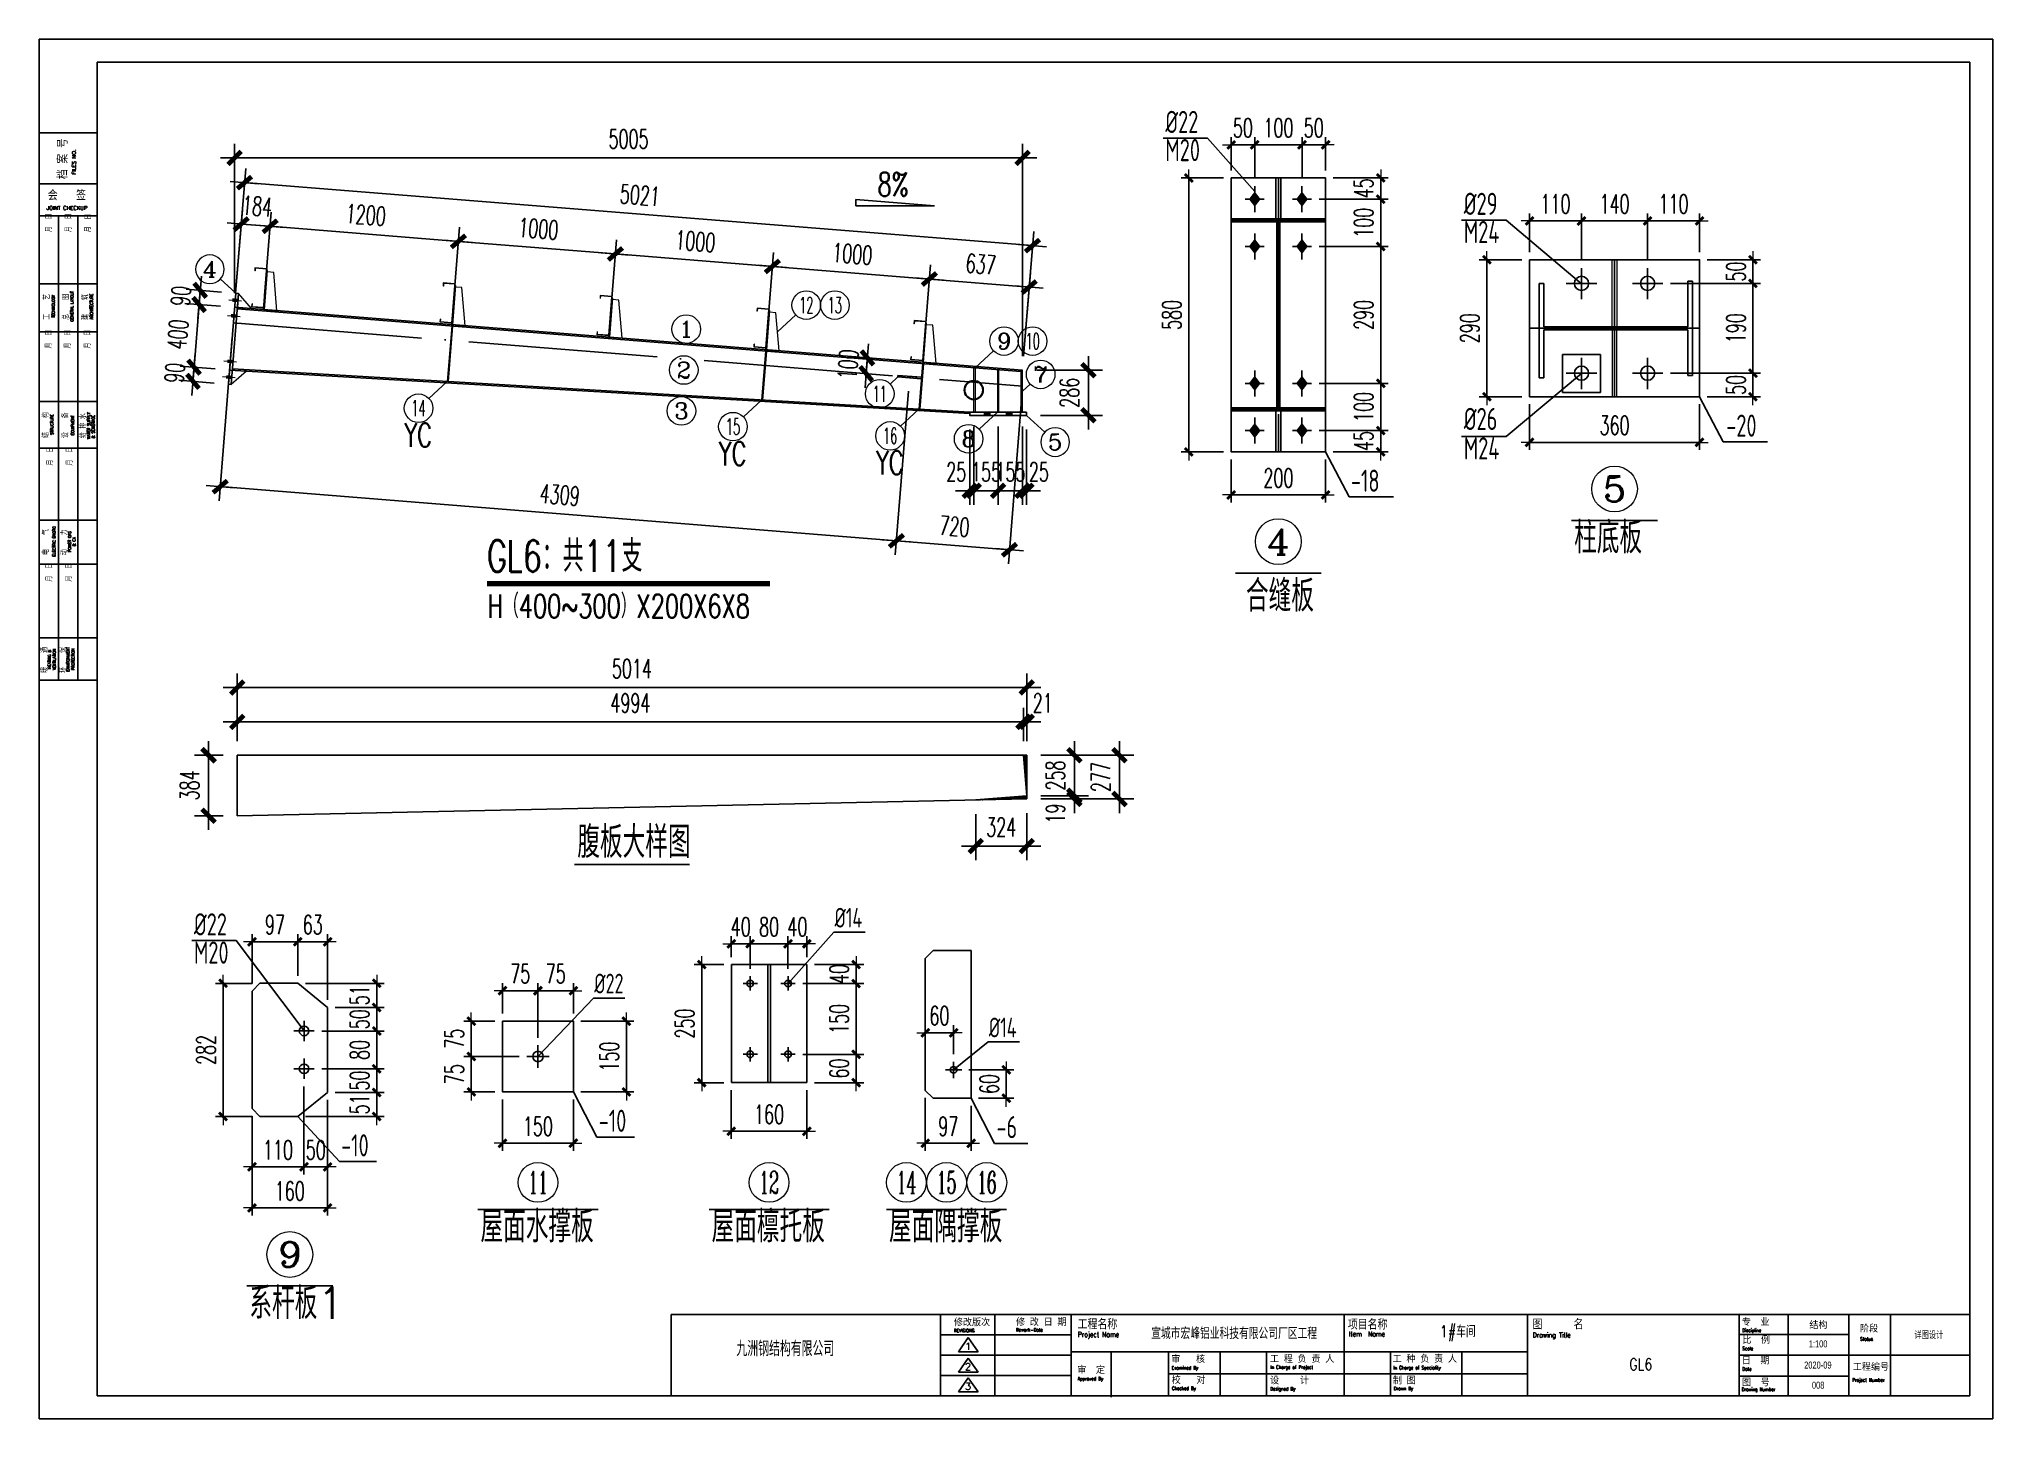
# Model space of a CAD drawing. Header units: inches. Extents: x 129725932 to 129894734, y 55771230 to 55809283.
# Drawn here: x 129852334 to 129864743, y 55800518 to 55809283 of the extents above; entities that cross this region are included whole.
import ezdxf
from ezdxf.enums import TextEntityAlignment as Align

# ---------------------------------------------------------------- set-up
doc = ezdxf.new("R2010")
doc.units = ezdxf.units.IN
doc.header["$MEASUREMENT"] = 0
doc.linetypes.add('ACAD_ISO04W100', pattern=[30, 24, -3, 0, -3])
doc.linetypes.add('CENTER', pattern=[50.8, 31.75, -6.35, 6.35, -6.35])
for name, color, linetype in [('10', 7, 'Continuous'), ('8', 4, 'Continuous'), ('TEXT', 7, 'Continuous'), ('TK', 140, 'Continuous'), ('尺寸标注', 8, 'Continuous'), ('文字', 4, 'Continuous'), ('细线', 37, 'Continuous'), ('轴线', 1, 'ACAD_ISO04W100'), ('钢柱', 6, 'Continuous'), ('钢梁', 3, 'Continuous')]:
    doc.layers.add(name, color=color, linetype=linetype)
for name, color, linetype, lineweight in [('Bolt', 252, 'Continuous', 9), ('标注', 8, 'Continuous', 9), ('灰线', 253, 'Continuous', 5), ('轴线层', 1, 'CENTER', 15), ('钢架', 7, 'Continuous', 25), ('黄线', 2, 'Continuous', 13)]:
    doc.layers.add(name, color=color, linetype=linetype, lineweight=lineweight)
doc.styles.add('ARIAL', font='swisscl.ttf', dxfattribs={"width": 0.7})
doc.styles.add('COMPLEX', font='COMPLEX')
doc.styles.add('DIM_FONT', font='romans.shx', dxfattribs={"width": 0.618, "bigfont": '1hztxt.shx'})
doc.styles.add('HZ1', font='romand.shx', dxfattribs={"width": 0.7, "height": 300, "bigfont": 'hzxy.shx'})
doc.styles.add('HZXY', font='romand.shx', dxfattribs={"bigfont": 'hzxy.shx'})
doc.styles.add('ROMANC', font='romanc.shx', dxfattribs={"width": 0.8, "bigfont": 'hztxt.shx'})
doc.styles.add('ROMAND', font='ROMAND.shx', dxfattribs={"width": 0.85})
doc.styles.get("Standard").update_dxf_attribs({"font": 'txt', "bigfont": 'gbcbig.shx'})
doc.styles.add('TSSD_Rein', font='tssdeng.shx', dxfattribs={"width": 0.7, "bigfont": 'atssdchn.shx'})
doc.dimstyles.new('WGH(1)', dxfattribs={"dimscale": 1.2, "dimtxt": 100, "dimasz": 0.5, "dimexe": 75, "dimexo": 75, "dimgap": 50, "dimtad": 1, "dimdec": 0, "dimzin": 0, "dimdsep": 46, "dimtxsty": 'DIM_FONT', "dimblk1": '_DIMX', "dimblk2": '_DIMX', "dimsah": 1, "dimcen": 0.09, "dimclrd": 3, "dimclre": 3, "dimclrt": 7, "dimadec": 0, "dimazin": 0, "dimtfac": 1, "dimtdec": 0, "dimtix": 1, "dimtmove": 2, "dimatfit": 3, "dimldrblk": '_DIMX', "dimfxl": 0, "dimtolj": 1, "dimtzin": 0, "dimarcsym": 0})
doc.dimstyles.new('WGH(3)', dxfattribs={"dimscale": 1.2, "dimtxt": 100, "dimasz": 0.3, "dimexe": 40, "dimexo": 40, "dimgap": 40, "dimtad": 1, "dimdec": 0, "dimlfac": 0.333333, "dimzin": 0, "dimdsep": 46, "dimtxsty": 'DIM_FONT', "dimblk1": '_DIMX', "dimblk2": '_DIMX', "dimsah": 1, "dimcen": 0.09, "dimclrd": 3, "dimclre": 3, "dimclrt": 7, "dimadec": 0, "dimazin": 0, "dimtfac": 1, "dimtdec": 0, "dimtix": 1, "dimtmove": 2, "dimatfit": 3, "dimldrblk": '_DIMX', "dimfxl": 0, "dimtolj": 1, "dimtzin": 0, "dimarcsym": 0})

msp = doc.modelspace()

# ---------------------------------------------------------------- texts
at = {"layer": 'TEXT', "style": 'TSSD_Rein', "width": 0.7}
for s, height, p in [('%%C22', 140.62, (129859486.9, 55808686.5)), ('M20', 140.62, (129859486.9, 55808507.5)), ('%%C29', 140.62, (129861382.5, 55808166.3)), ('M24', 140.62, (129861382.5, 55807987.1)), ('%%C26', 140.62, (129861382.5, 55806799.8)), ('-20', 140.62, (129863049.7, 55806757.2)), ('M24', 140.62, (129861382.5, 55806612.9)), ('-18', 140.62, (129860665.5, 55806407.4)), ('%%C22', 140.62, (129853317.1, 55803589.4)), ('%%C14', 125, (129857385.5, 55803639.3)), ('M20', 140.62, (129853317.1, 55803410.1)), ('%%C22', 125, (129855859.2, 55803221.1)), ('%%C14', 125, (129858365.8, 55802942.1)), ('-10', 140.62, (129855888.1, 55802341.6)), ('-6', 140.62, (129858414.1, 55802301.4)), ('-10', 140.62, (129854252, 55802185.5))]:
    msp.add_text(s, height=height, dxfattribs=at).set_placement(p)
at = {"layer": '文字', "lineweight": -3, "ltscale": 1.5, "style": 'DIM_FONT', "width": 0.7}
for p in [(129854654, 55806692.5), (129856651, 55806575.4), (129857649.5, 55806516.8)]:
    msp.add_text('YC', height=150, dxfattribs=at).set_placement(p)
at = {"layer": '细线', "color": 4, "lineweight": -3, "style": 'DIM_FONT', "width": 0.7}
for s, height, p in [('8%%%', 150, (129857658.8, 55808285.5)), ('GL6：共11支', 200, (129855178.7, 55805899.1)), ('H（400~300）X200X6X8', 150, (129855181.8, 55805605.7))]:
    msp.add_text(s, height=height, dxfattribs=at).set_placement(p)
at = {"layer": '轴线层', "color": 4, "linetype": 'ByBlock', "char_height": 200, "attachment_point": 1}
for s, insert, width in [('柱底板', (129862083.2, 55806215.6), 1299.603), ('合缝板', (129859998.9, 55805846.3), 731.85), ('腹板大样图', (129855751.7, 55804282), 1273.533), ('屋面水撑板', (129855136.8, 55801839.4), 1299.603), ('屋面檩托板', (129856604.8, 55801839.4), 1299.603), ('屋面隅撑板', (129857731.8, 55801839.4), 1299.603), ('系杆板1', (129853669.1, 55801353), 1299.603)]:
    msp.add_mtext(s, dxfattribs=dict(at, insert=insert, width=width))

# ---------------------------------------------------------------- blocks, each defined once
blk = doc.blocks.new('TK')
at = {"layer": 'TK', "lineweight": -3}
for p, q in [((6334426, 2858637), (6334426, 2870307)), ((6334426, 2858637), (6334426, 2870307)), ((6334426, 2870307), (6350948, 2870307)), ((6334426, 2870307), (6350948, 2870307)), ((6334426, 2870307), (6350948, 2870307)), ((6334426, 2870307), (6350948, 2870307)), ((6350948, 2858637), (6350948, 2870307)), ((6350948, 2858637), (6350948, 2870307)), ((6334917, 2858833), (6334917, 2870110)), ((6334917, 2858833), (6334917, 2870110)), ((6334917, 2870110), (6350752, 2870110)), ((6334917, 2870110), (6350752, 2870110)), ((6350752, 2870110), (6350752, 2858833)), ((6350752, 2870110), (6350752, 2858833)), ((6334426, 2869513), (6334917, 2869513)), ((6334917, 2869081), (6334426, 2869081)), ((6334917, 2868813), (6334426, 2868813)), ((6334589, 2864884), (6334589, 2868813)), ((6334753, 2864884), (6334753, 2868813)), ((6334917, 2868236), (6334426, 2868236)), ((6334917, 2867831), (6334426, 2867831)), ((6334917, 2867242), (6334426, 2867242)), ((6334917, 2866848), (6334426, 2866848)), ((6334917, 2866238), (6334426, 2866238)), ((6334917, 2865866), (6334426, 2865866)), ((6334917, 2865244), (6334426, 2865244)), ((6334917, 2864884), (6334426, 2864884)), ((6339770, 2859521), (6339770, 2858833)), ((6339770, 2859521), (6350752, 2859521)), ((6339770, 2859521), (6339770, 2858833)), ((6339770, 2859521), (6350752, 2859521)), ((6342049, 2859521), (6342049, 2858833)), ((6342049, 2859521), (6342049, 2858833)), ((6342508, 2859521), (6342508, 2858833)), ((6343153, 2859521), (6343153, 2858833)), ((6343153, 2859521), (6343153, 2858833)), ((6345461, 2859521), (6345461, 2858833)), ((6345461, 2859521), (6345461, 2858833)), ((6347014, 2859521), (6347014, 2858833)), ((6347014, 2859521), (6347014, 2858833)), ((6347014, 2859521), (6347014, 2858833)), ((6347014, 2859521), (6347014, 2858833)), ((6348804, 2859521), (6348804, 2858833)), ((6349217, 2859521), (6349217, 2858833)), ((6349729, 2859521), (6349729, 2858833)), ((6350082, 2859521), (6350082, 2858833)), ((6343153, 2859349), (6342049, 2859349)), ((6342201, 2859204), (6342284, 2859324)), ((6342284, 2859324), (6342368, 2859204)), ((6349729, 2859351), (6348804, 2859351)), ((6343153, 2859177), (6342049, 2859177)), ((6342201, 2859204), (6342368, 2859204)), ((6342201, 2859031), (6342284, 2859150)), ((6342284, 2859150), (6342368, 2859031)), ((6343153, 2859204), (6347014, 2859204)), ((6343153, 2859204), (6347014, 2859204)), ((6343491, 2859204), (6343491, 2858833)), ((6343491, 2859191), (6343491, 2858820)), ((6343977, 2859204), (6343977, 2858833)), ((6343977, 2859204), (6343977, 2858833)), ((6344413, 2859204), (6344413, 2858833)), ((6344806, 2859204), (6344806, 2858833)), ((6344806, 2859204), (6344806, 2858833)), ((6345854, 2859204), (6345854, 2858833)), ((6345854, 2859204), (6345854, 2858833)), ((6346456, 2859204), (6346456, 2858833)), ((6350752, 2859177), (6348804, 2859177)), ((6343153, 2859005), (6342049, 2859005)), ((6342201, 2859031), (6342368, 2859031)), ((6342201, 2858865), (6342284, 2858984)), ((6342284, 2858984), (6342368, 2858865)), ((6343977, 2859019), (6347014, 2859019)), ((6343977, 2859019), (6347014, 2859019)), ((6349729, 2858998), (6348804, 2858998)), ((6350752, 2858833), (6334917, 2858833)), ((6334917, 2858833), (6350752, 2858833)), ((6334917, 2858833), (6350752, 2858833)), ((6350752, 2858833), (6334917, 2858833)), ((6342201, 2858865), (6342368, 2858865)), ((6334426, 2858637), (6350948, 2858637)), ((6334426, 2858637), (6350948, 2858637))]:
    blk.add_line(p, q, dxfattribs=at)
at = {"layer": 'TK', "lineweight": -3, "text_generation_flag": 6}
for s, height, rotation, style, width, p in [('档 案 号', 87, 270, 'HZ1', 0.8, (6334668, 2869122)), ('REVISIONS', 29.5, 180, 'ROMANC', 0.75, (6342162, 2859369)), ('Rework-Date', 29.47, 180, 'ROMANC', 0.75, (6342686, 2859375)), ('Project Name', 43.22, 180, 'ROMANC', 0.75, (6343210, 2859329)), ('Project Name', 43.22, 180, 'ROMANC', 0.75, (6343210, 2859329)), ('Item  Name', 43.2, 180, 'ROMANC', 0.75, (6345502, 2859334)), ('Item  Name', 43.2, 180, 'ROMANC', 0.75, (6345502, 2859334)), ('Drawing Title', 43.22, 180, 'ROMANC', 0.75, (6347056, 2859325)), ('Drawing Title', 43.22, 180, 'ROMANC', 0.75, (6347056, 2859325)), ('Discipline', 29.5, 180, 'ROMANC', 0.75, (6348830, 2859371)), ('Status', 29.5, 180, 'ROMANC', 0.75, (6349825, 2859298)), ('In Charge of Project', 29.47, 180, 'ROMANC', 0.75, (6344839, 2859060)), ('In Charge of Project', 29.47, 180, 'ROMANC', 0.75, (6344839, 2859060)), ('Scale', 29.5, 180, 'ROMANC', 0.75, (6348829, 2859217)), ('Approved By', 29.47, 180, 'ROMANC', 0.75, (6343209, 2858963)), ('Approved By', 29.47, 180, 'ROMANC', 0.75, (6343209, 2858963)), ('Examined By', 29.47, 180, 'ROMANC', 0.75, (6344004, 2859054)), ('Examined By', 29.47, 180, 'ROMANC', 0.75, (6344004, 2859054)), ('In Charge of Speciality', 29.47, 180, 'ROMANC', 0.75, (6345879, 2859055)), ('In Charge of Speciality', 29.47, 180, 'ROMANC', 0.75, (6345879, 2859055)), ('Date', 29.5, 180, 'ROMANC', 0.75, (6348830, 2859044)), ('Project Number', 29.47, 180, 'ROMANC', 0.75, (6349759, 2858951)), ('Checked By', 29.5, 180, 'ROMANC', 0.75, (6344005, 2858881)), ('Checked By', 29.5, 180, 'ROMANC', 0.75, (6344005, 2858881)), ('Designed By', 29.47, 180, 'ROMANC', 0.75, (6344837, 2858877)), ('Designed By', 29.47, 180, 'ROMANC', 0.75, (6344837, 2858877)), ('Drawn By', 29.5, 180, 'ROMANC', 0.75, (6345882, 2858879)), ('Drawn By', 29.5, 180, 'ROMANC', 0.75, (6345882, 2858879)), ('Drawing Number', 29.47, 180, 'ROMANC', 0.75, (6348824, 2858872))]:
    blk.add_text(s, height=height, rotation=rotation, dxfattribs=dict(at, style=style, width=width)).set_placement(p)
for s, height, rotation, style, width, p in [('FILES NO.', 32.6, 270, 'ROMANC', 1, (6334737, 2869267)), ('会   签', 87, 180, 'HZ1', 0.8, (6334661, 2868943)), ('JOINT CHECKUP', 32.64, 180, 'ROMANC', 1, (6334662, 2868862)), ('  月  日', 49.1, 270, 'HZ1', 0.8, (6334534, 2868724)), ('  月  日', 49.1, 270, 'HZ1', 0.8, (6334700, 2868724)), ('  月  日', 49.1, 270, 'HZ1', 0.8, (6334865, 2868723)), ('工    艺', 49.1, 270, 'HZ1', 0.8, (6334517, 2868042)), ('TECHNOLOGY', 25.5, 270, 'ROMAND', 0.8, (6334558, 2868047)), ('总    图', 49.1, 270, 'HZ1', 0.8, (6334678, 2868042)), ('GENERAL LAYOUT', 25.54, 270, 'ROMAND', 0.8, (6334717, 2868047)), ('建    筑', 49.1, 270, 'HZ1', 0.8, (6334842, 2868040)), ('ARCHITECTURE', 25.54, 270, 'ROMAND', 0.8, (6334882, 2868045)), ('  月  日', 49.1, 270, 'HZ1', 0.8, (6334533, 2867741)), ('  月  日', 49.1, 270, 'HZ1', 0.8, (6334693, 2867741)), ('  月  日', 49.1, 270, 'HZ1', 0.8, (6334861, 2867741)), ('结    构', 49.1, 270, 'HZ1', 0.8, (6334507, 2867042)), ('STRUCTURE', 25.5, 270, 'ROMAND', 0.8, (6334547, 2867047)), ('设    备', 49.1, 270, 'HZ1', 0.8, (6334673, 2867041)), ('EQUIPMENT', 25.5, 270, 'ROMAND', 0.8, (6334722, 2867041)), ('给 排 水', 49.1, 270, 'HZ1', 0.8, (6334823, 2867037)), ('WATER SUPPLY', 25.54, 270, 'ROMAND', 0.8, (6334858, 2867038)), ('& SEWERAGE', 25.5, 270, 'ROMAND', 0.8, (6334896, 2867028)), ('  月  日', 49.1, 270, 'HZ1', 0.8, (6334544, 2866750)), ('  月  日', 49.1, 270, 'HZ1', 0.8, (6334709, 2866750)), ('电    气', 49.1, 270, 'HZ1', 0.8, (6334508, 2866053)), ('ELECTRIC ENGRG', 25.54, 270, 'ROMAND', 0.8, (6334566, 2866058)), ('动    力', 49.1, 270, 'HZ1', 0.8, (6334664, 2866051)), ('POWER GAS', 25.5, 270, 'ROMAND', 0.8, (6334696, 2866056)), ('& CA', 26.1, 270, 'ROMAND', 0.8, (6334734, 2866056)), ('  月  日', 49.1, 270, 'HZ1', 0.8, (6334537, 2865769)), ('  月  日', 49.1, 270, 'HZ1', 0.8, (6334703, 2865769)), ('暖    通', 49.1, 270, 'HZ1', 0.8, (6334497, 2865056)), ('HEATING &', 25.5, 270, 'ROMAND', 0.8, (6334526, 2865061)), ('VENTILATION', 25.54, 270, 'ROMAND', 0.8, (6334567, 2865061)), ('环    保', 49.1, 270, 'HZ1', 0.8, (6334653, 2865056)), ('ENVIRONMENT', 25.54, 270, 'ROMAND', 0.8, (6334683, 2865061)), ('PROTECTION', 25.5, 270, 'ROMAND', 0.8, (6334726, 2865061))]:
    blk.add_text(s, height=height, rotation=rotation, dxfattribs=dict(at, style=style, width=width)).set_placement(p, align=Align.CENTER)
at = {"layer": 'TK', "lineweight": -3, "style": 'HZXY', "width": 1}
for s, height, p in [('修改版次', 58.9, (6342162, 2859422)), ('修 改 日 期', 58.9, (6342687, 2859424)), ('工程名称', 88.4, (6343208, 2859394)), ('工程名称', 88.4, (6343208, 2859394)), ('项目名称', 88.4, (6345493, 2859392)), ('项目名称', 88.4, (6345493, 2859392)), ('图    名', 88.4, (6347055, 2859393)), ('图    名', 88.4, (6347055, 2859393)), ('专  业', 58.9, (6348825, 2859425)), ('阶段', 58.9, (6349825, 2859369)), ('比  例', 58.9, (6348830, 2859273)), ('审  定 ', 58.9, (6343206, 2859019)), ('审  定 ', 58.9, (6343206, 2859019)), ('审   核', 58.9, (6344001, 2859110)), ('审   核', 58.9, (6344001, 2859110)), ('工 程 负 责 人', 58.9, (6344835, 2859112)), ('工 程 负 责 人', 58.9, (6344835, 2859112)), ('工 种 负 责 人', 58.9, (6345872, 2859113)), ('工 种 负 责 人', 58.9, (6345872, 2859113)), ('日  期', 58.9, (6348825, 2859099)), ('工程编号', 58.9, (6349764, 2859045)), ('校   对', 58.9, (6344004, 2858933)), ('校   对', 58.9, (6344004, 2858933)), ('设    计 ', 58.9, (6344836, 2858930)), ('设    计 ', 58.9, (6344836, 2858930)), ('制 图', 58.9, (6345874, 2858930)), ('制 图', 58.9, (6345874, 2858930)), ('图  号', 58.9, (6348827, 2858914))]:
    blk.add_text(s, height=height, dxfattribs=at).set_placement(p)
at = {"layer": 'TK', "width": 1}
blk.add_text('九洲钢结构有限公司', height=127.7, dxfattribs=at).set_placement((6340323, 2859167))
at = {"layer": 'TK', "lineweight": -3}
for tag, height, style, width, p in [('PROJECT-NAME', 98.2, 'HZXY', 0.8, (6344532, 2859366)), ('ITEM-NAME', 98.2, 'HZXY', 0.8, (6346423, 2859370)), ('DISCIPLINE', 58.9, 'HZXY', 1, (6349473, 2859435)), ('版本号', 58.9, 'HZXY', 1, (6342282, 2859252)), ('REWORK-DATE', 58.9, 'ARIAL', 1, (6342814, 2859259)), ('DRAWING-TITLE', 98.2, 'HZXY', 0.8, (6347970, 2859230)), ('SCALE', 58.9, 'ARIAL', 1, (6349470, 2859271)), ('STATUS', 58.9, 'HZXY', 0.8, (6350407, 2859351)), ('版本号', 58.9, 'HZXY', 1, (6342282, 2859078)), ('REWORK-DATE', 58.9, 'ARIAL', 1, (6342814, 2859087)), ('DRAWING-TITLE', 98.2, 'HZXY', 0.8, (6347971, 2859099)), ('DATE', 58.9, 'ARIAL', 1, (6349468, 2859092)), ('版本号', 58.9, 'HZXY', 1, (6342282, 2858912)), ('REWORK-DATE', 58.9, 'ARIAL', 1, (6342814, 2858915)), ('DRAWING-TITLE', 98.2, 'HZXY', 0.8, (6347972, 2858962)), ('DRAWING-NUMBER', 58.9, 'ARIAL', 1, (6349471, 2858922)), ('PROJECT-NUMBER', 58.9, 'ARIAL', 0.9, (6350396, 2859013))]:
    blk.add_attdef(tag, text='', height=height, dxfattribs=dict(at, style=style, width=width)).set_placement(p, align=Align.MIDDLE)
blk = doc.blocks.new('CC250')
at = {"layer": '黄线'}
for p, q in [((128542848, 56084036), (128542864, 56084279)), ((128542864, 56084279), (128542904, 56084283)), ((128542927, 56084044), (128542903, 56084293)), ((128542903, 56084293), (128542909, 56084293)), ((128542907, 56084253), (128542915, 56084254)), ((128542908, 56084303), (128542982, 56084311)), ((128542908, 56084303), (128542932, 56084054)), ((128542933, 56084045), (128542909, 56084293)), ((128542910, 56084301), (128542980, 56084308)), ((128542910, 56084301), (128542934, 56084057)), ((128542980, 56084308), (128542982, 56084291)), ((128542982, 56084311), (128542984, 56084291)), ((128542982, 56084291), (128542984, 56084291)), ((128542933, 56084045), (128542848, 56084036)), ((128542921, 56084104), (128542930, 56084104)), ((128542932, 56084054), (128543007, 56084062)), ((128542934, 56084057), (128543005, 56084064)), ((128543005, 56084064), (128543003, 56084082)), ((128543003, 56084082), (128543005, 56084082)), ((128543007, 56084062), (128543005, 56084082))]:
    blk.add_line(p, q, dxfattribs=at)
at = {"layer": '黄线', "const_width": 14}
for points in [[(128542907, 56084253), (128542915, 56084254)], [(128542921, 56084104), (128542930, 56084104)]]:
    blk.add_lwpolyline(points, dxfattribs=at)
blk = doc.blocks.new('轴线标号')
at = {"lineweight": 13}
blk.add_circle((0, 0), 0.5, dxfattribs=at)
at = {"layer": '钢架', "lineweight": 13, "style": 'COMPLEX', "width": 1.041667}
blk.add_attdef('A', text='', height=0.56, dxfattribs=at).set_placement((-0.25, -0.28), (0.25, -0.28), align=Align.FIT)
blk = doc.blocks.new('_DIMX')
blk.add_line((-150, 0), (150, 0))
at = {"const_width": 50}
blk.add_lwpolyline([(-70, -70), (70, 70)], dxfattribs=at)
blk = doc.blocks.new('*D656')
at = {"layer": 'Defpoints', "color": 0}
for p in [(129857595, 55807258), (129857788, 55807142), (129857796, 55807242)]:
    blk.add_point(p, dxfattribs=at)
at = {"layer": '尺寸标注', "color": 3, "lineweight": -2}
for p, q in [((129857706, 55807249), (129857506, 55807265)), ((129857587, 55807158), (129857595, 55807258)), ((129857595, 55807258), (129857595, 55807259)), ((129857698, 55807149), (129857498, 55807165)), ((129857587, 55807157), (129857587, 55807157))]:
    blk.add_line(p, q, dxfattribs=at)
at = {"layer": '尺寸标注', "color": 3, "lineweight": -2, "xscale": 0.5999999999999995, "yscale": 0.5999999999999995, "zscale": 0.5999999999999995}
for p, rotation in [((129857587, 55807158), 85.42607875643922), ((129857595, 55807258), 265.4260787564392)]:
    blk.add_blockref('_DIMX', p, dxfattribs=dict(at, rotation=rotation))
at = {"layer": '尺寸标注', "color": 7, "insert": (129857472, 55807217), "char_height": 120, "attachment_point": 5, "rotation": 85.4261, "style": 'DIM_FONT'}
blk.add_mtext('\\A1;100', dxfattribs=at)
blk = doc.blocks.new('*D657')
at = {"layer": 'Defpoints', "color": 0}
for p in [(129853801, 55808094), (129853575, 55807579), (129853759, 55807565)]:
    blk.add_point(p, dxfattribs=at)
at = {"layer": '尺寸标注', "color": 3, "lineweight": -2}
for p, q in [((129853582, 55807669), (129853625, 55808198)), ((129853766, 55807654), (129853808, 55808183)), ((129853617, 55808108), (129853616, 55808109)), ((129853617, 55808108), (129853801, 55808094)), ((129853802, 55808094), (129853802, 55808094))]:
    blk.add_line(p, q, dxfattribs=at)
at = {"layer": '尺寸标注', "color": 3, "lineweight": -2, "xscale": 0.5999999999999995, "yscale": 0.5999999999999995, "zscale": 0.5999999999999995}
for p, rotation in [((129853617, 55808108), 355.4260787584734), ((129853801, 55808094), 175.4260787584734)]:
    blk.add_blockref('_DIMX', p, dxfattribs=dict(at, rotation=rotation))
at = {"layer": '尺寸标注', "color": 7, "insert": (129853719, 55808221), "char_height": 120, "attachment_point": 5, "rotation": 355.4261, "style": 'DIM_FONT'}
blk.add_mtext('\\A1;184', dxfattribs=at)
blk = doc.blocks.new('*D658')
at = {"layer": 'Defpoints', "color": 0}
for p in [(129854997, 55807998), (129853759, 55807565), (129854955, 55807469)]:
    blk.add_point(p, dxfattribs=at)
at = {"layer": '尺寸标注', "color": 3, "lineweight": -2}
for p, q in [((129853766, 55807654), (129853808, 55808183)), ((129853802, 55808094), (129854997, 55807998)), ((129854962, 55807559), (129855004, 55808088))]:
    blk.add_line(p, q, dxfattribs=at)
at = {"layer": '尺寸标注', "color": 3, "lineweight": -2, "xscale": 0.5999999999999995, "yscale": 0.5999999999999995, "zscale": 0.5999999999999995}
for p, rotation in [((129853801, 55808094), 175.4260787584732), ((129854997, 55807998), 355.4260787584732)]:
    blk.add_blockref('_DIMX', p, dxfattribs=dict(at, rotation=rotation))
at = {"layer": '尺寸标注', "color": 7, "insert": (129854409, 55808166), "char_height": 120, "attachment_point": 5, "rotation": 355.4261, "style": 'DIM_FONT'}
blk.add_mtext('\\A1;1200', dxfattribs=at)
blk = doc.blocks.new('*D659')
at = {"layer": 'Defpoints', "color": 0}
for p in [(129855994, 55807918), (129854955, 55807469), (129855952, 55807389)]:
    blk.add_point(p, dxfattribs=at)
at = {"layer": '尺寸标注', "color": 3, "lineweight": -2}
for p, q in [((129854962, 55807559), (129855004, 55808088)), ((129854998, 55807998), (129855993, 55807918)), ((129855959, 55807479), (129856001, 55808008))]:
    blk.add_line(p, q, dxfattribs=at)
at = {"layer": '尺寸标注', "color": 3, "lineweight": -2, "xscale": 0.5999999999999995, "yscale": 0.5999999999999995, "zscale": 0.5999999999999995}
for p, rotation in [((129854997, 55807998), 175.4260787584732), ((129855994, 55807918), 355.4260787584732)]:
    blk.add_blockref('_DIMX', p, dxfattribs=dict(at, rotation=rotation))
at = {"layer": '尺寸标注', "color": 7, "insert": (129855505, 55808078), "char_height": 120, "attachment_point": 5, "rotation": 355.4261, "style": 'DIM_FONT'}
blk.add_mtext('\\A1;1000', dxfattribs=at)
blk = doc.blocks.new('*D660')
at = {"layer": 'Defpoints', "color": 0}
for p in [(129856991, 55807839), (129855952, 55807389), (129856949, 55807309)]:
    blk.add_point(p, dxfattribs=at)
at = {"layer": '尺寸标注', "color": 3, "lineweight": -2}
for p, q in [((129855959, 55807479), (129856001, 55808008)), ((129855995, 55807918), (129856990, 55807839)), ((129856956, 55807399), (129856998, 55807928))]:
    blk.add_line(p, q, dxfattribs=at)
at = {"layer": '尺寸标注', "color": 3, "lineweight": -2, "xscale": 0.5999999999999995, "yscale": 0.5999999999999995, "zscale": 0.5999999999999995}
for p, rotation in [((129855994, 55807918), 175.4260787584732), ((129856991, 55807839), 355.4260787584732)]:
    blk.add_blockref('_DIMX', p, dxfattribs=dict(at, rotation=rotation))
at = {"layer": '尺寸标注', "color": 7, "insert": (129856502, 55807998), "char_height": 120, "attachment_point": 5, "rotation": 355.4261, "style": 'DIM_FONT'}
blk.add_mtext('\\A1;1000', dxfattribs=at)
blk = doc.blocks.new('*D661')
at = {"layer": 'Defpoints', "color": 0}
for p in [(129857988, 55807759), (129856949, 55807309), (129857945, 55807230)]:
    blk.add_point(p, dxfattribs=at)
at = {"layer": '尺寸标注', "color": 3, "lineweight": -2}
for p, q in [((129856956, 55807399), (129856998, 55807928)), ((129856992, 55807839), (129857987, 55807759)), ((129857953, 55807319), (129857995, 55807849))]:
    blk.add_line(p, q, dxfattribs=at)
at = {"layer": '尺寸标注', "color": 3, "lineweight": -2, "xscale": 0.5999999999999995, "yscale": 0.5999999999999995, "zscale": 0.5999999999999995}
for p, rotation in [((129856991, 55807839), 175.4260787584732), ((129857988, 55807759), 355.4260787584732)]:
    blk.add_blockref('_DIMX', p, dxfattribs=dict(at, rotation=rotation))
at = {"layer": '尺寸标注', "color": 7, "insert": (129857499, 55807918), "char_height": 120, "attachment_point": 5, "rotation": 355.4261, "style": 'DIM_FONT'}
blk.add_mtext('\\A1;1000', dxfattribs=at)
blk = doc.blocks.new('*D662')
at = {"layer": 'Defpoints', "color": 0}
for p in [(129858622, 55807708), (129857945, 55807230), (129858580, 55807179)]:
    blk.add_point(p, dxfattribs=at)
at = {"layer": '尺寸标注', "color": 3, "lineweight": -2}
for p, q in [((129857953, 55807319), (129857995, 55807849)), ((129857988, 55807759), (129858622, 55807708)), ((129858587, 55807269), (129858630, 55807798))]:
    blk.add_line(p, q, dxfattribs=at)
at = {"layer": '尺寸标注', "color": 3, "lineweight": -2, "xscale": 0.5999999999999995, "yscale": 0.5999999999999995, "zscale": 0.5999999999999995}
for p, rotation in [((129857988, 55807759), 175.4260787584732), ((129858622, 55807708), 355.4260787584732)]:
    blk.add_blockref('_DIMX', p, dxfattribs=dict(at, rotation=rotation))
at = {"layer": '尺寸标注', "color": 7, "insert": (129858315, 55807853), "char_height": 120, "attachment_point": 5, "rotation": 355.4261, "style": 'DIM_FONT'}
blk.add_mtext('\\A1;637', dxfattribs=at)
blk = doc.blocks.new('*D663')
at = {"layer": 'Defpoints', "color": 0}
for p in [(129858643, 55807971), (129853575, 55807579), (129858580, 55807179)]:
    blk.add_point(p, dxfattribs=at)
at = {"layer": '尺寸标注', "color": 3, "lineweight": -2}
for p, q in [((129853582, 55807669), (129853646, 55808461)), ((129853639, 55808371), (129858643, 55807971)), ((129858587, 55807269), (129858651, 55808060))]:
    blk.add_line(p, q, dxfattribs=at)
at = {"layer": '尺寸标注', "color": 3, "lineweight": -2, "xscale": 0.5999999999999995, "yscale": 0.5999999999999995, "zscale": 0.5999999999999995}
for p, rotation in [((129853638, 55808371), 175.4260787591984), ((129858643, 55807971), 355.4260787591983)]:
    blk.add_blockref('_DIMX', p, dxfattribs=dict(at, rotation=rotation))
at = {"layer": '尺寸标注', "color": 7, "insert": (129856150, 55808291), "char_height": 120, "attachment_point": 5, "rotation": 355.4261, "style": 'DIM_FONT'}
blk.add_mtext('\\A1;5021', dxfattribs=at)
blk = doc.blocks.new('*D664')
at = {"layer": 'Defpoints', "color": 0}
for p in [(129858580, 55808528), (129853575, 55807579), (129858580, 55807179)]:
    blk.add_point(p, dxfattribs=at)
at = {"layer": '尺寸标注', "color": 3, "lineweight": -2}
for p, q in [((129853575, 55807669), (129853575, 55808618)), ((129858580, 55807269), (129858580, 55808618)), ((129853576, 55808528), (129858579, 55808528))]:
    blk.add_line(p, q, dxfattribs=at)
at = {"layer": '尺寸标注', "color": 3, "lineweight": -2, "xscale": 0.5999999999999995, "yscale": 0.5999999999999995, "zscale": 0.5999999999999995, "rotation": 180}
blk.add_blockref('_DIMX', (129853575, 55808528), dxfattribs=at)
at = {"layer": '尺寸标注', "color": 3, "lineweight": -2, "xscale": 0.5999999999999995, "yscale": 0.5999999999999995, "zscale": 0.5999999999999995}
blk.add_blockref('_DIMX', (129858580, 55808528), dxfattribs=at)
at = {"layer": '尺寸标注', "color": 7, "insert": (129856078, 55808648), "char_height": 120, "attachment_point": 5, "style": 'DIM_FONT'}
blk.add_mtext('\\A1;5005', dxfattribs=at)
blk = doc.blocks.new('*D665')
at = {"layer": 'Defpoints', "color": 0}
for p in [(129858580, 55806913), (129858605, 55806893), (129858580, 55806414)]:
    blk.add_point(p, dxfattribs=at)
at = {"layer": '尺寸标注', "color": 3, "lineweight": -2}
for p, q in [((129858580, 55806823), (129858580, 55806324)), ((129858605, 55806803), (129858605, 55806324)), ((129858579, 55806414), (129858579, 55806414)), ((129858605, 55806414), (129858580, 55806414)), ((129858606, 55806414), (129858606, 55806414))]:
    blk.add_line(p, q, dxfattribs=at)
at = {"layer": '尺寸标注', "color": 3, "lineweight": -2, "xscale": 0.5999999999999995, "yscale": 0.5999999999999995, "zscale": 0.5999999999999995}
blk.add_blockref('_DIMX', (129858580, 55806414), dxfattribs=at)
at = {"layer": '尺寸标注', "color": 3, "lineweight": -2, "xscale": 0.5999999999999995, "yscale": 0.5999999999999995, "zscale": 0.5999999999999995, "rotation": 180}
blk.add_blockref('_DIMX', (129858605, 55806414), dxfattribs=at)
at = {"layer": '尺寸标注', "color": 7, "insert": (129858684, 55806534), "char_height": 120, "attachment_point": 5, "style": 'DIM_FONT'}
blk.add_mtext('\\A1;25', dxfattribs=at)
blk = doc.blocks.new('*D666')
at = {"layer": 'Defpoints', "color": 0}
for p in [(129858425, 55806913), (129858580, 55806913), (129858425, 55806414)]:
    blk.add_point(p, dxfattribs=at)
at = {"layer": '尺寸标注', "color": 3, "lineweight": -2}
for p, q in [((129858425, 55806823), (129858425, 55806324)), ((129858580, 55806823), (129858580, 55806324)), ((129858424, 55806414), (129858424, 55806414)), ((129858580, 55806414), (129858425, 55806414)), ((129858581, 55806414), (129858581, 55806414))]:
    blk.add_line(p, q, dxfattribs=at)
at = {"layer": '尺寸标注', "color": 3, "lineweight": -2, "xscale": 0.5999999999999995, "yscale": 0.5999999999999995, "zscale": 0.5999999999999995}
blk.add_blockref('_DIMX', (129858425, 55806414), dxfattribs=at)
at = {"layer": '尺寸标注', "color": 3, "lineweight": -2, "xscale": 0.5999999999999995, "yscale": 0.5999999999999995, "zscale": 0.5999999999999995, "rotation": 180}
blk.add_blockref('_DIMX', (129858580, 55806414), dxfattribs=at)
at = {"layer": '尺寸标注', "color": 7, "insert": (129858503, 55806534), "char_height": 120, "attachment_point": 5, "style": 'DIM_FONT'}
blk.add_mtext('\\A1;155', dxfattribs=at)
blk = doc.blocks.new('*D667')
at = {"layer": 'Defpoints', "color": 0}
for p in [(129858270, 55806913), (129858425, 55806913), (129858270, 55806414)]:
    blk.add_point(p, dxfattribs=at)
at = {"layer": '尺寸标注', "color": 3, "lineweight": -2}
for p, q in [((129858270, 55806823), (129858270, 55806324)), ((129858425, 55806823), (129858425, 55806324)), ((129858269, 55806414), (129858269, 55806414)), ((129858425, 55806414), (129858270, 55806414)), ((129858426, 55806414), (129858426, 55806414))]:
    blk.add_line(p, q, dxfattribs=at)
at = {"layer": '尺寸标注', "color": 3, "lineweight": -2, "xscale": 0.5999999999999995, "yscale": 0.5999999999999995, "zscale": 0.5999999999999995}
blk.add_blockref('_DIMX', (129858270, 55806414), dxfattribs=at)
at = {"layer": '尺寸标注', "color": 3, "lineweight": -2, "xscale": 0.5999999999999995, "yscale": 0.5999999999999995, "zscale": 0.5999999999999995, "rotation": 180}
blk.add_blockref('_DIMX', (129858425, 55806414), dxfattribs=at)
at = {"layer": '尺寸标注', "color": 7, "insert": (129858348, 55806534), "char_height": 120, "attachment_point": 5, "style": 'DIM_FONT'}
blk.add_mtext('\\A1;155', dxfattribs=at)
blk = doc.blocks.new('*D668')
at = {"layer": 'Defpoints', "color": 0}
for p in [(129858245, 55806893), (129858270, 55806913), (129858245, 55806414)]:
    blk.add_point(p, dxfattribs=at)
at = {"layer": '尺寸标注', "color": 3, "lineweight": -2}
for p, q in [((129858245, 55806803), (129858245, 55806324)), ((129858270, 55806823), (129858270, 55806324)), ((129858244, 55806414), (129858244, 55806414)), ((129858270, 55806414), (129858245, 55806414)), ((129858271, 55806414), (129858271, 55806414))]:
    blk.add_line(p, q, dxfattribs=at)
at = {"layer": '尺寸标注', "color": 3, "lineweight": -2, "xscale": 0.5999999999999995, "yscale": 0.5999999999999995, "zscale": 0.5999999999999995}
blk.add_blockref('_DIMX', (129858245, 55806414), dxfattribs=at)
at = {"layer": '尺寸标注', "color": 3, "lineweight": -2, "xscale": 0.5999999999999995, "yscale": 0.5999999999999995, "zscale": 0.5999999999999995, "rotation": 180}
blk.add_blockref('_DIMX', (129858270, 55806414), dxfattribs=at)
at = {"layer": '尺寸标注', "color": 7, "insert": (129858159, 55806534), "char_height": 120, "attachment_point": 5, "style": 'DIM_FONT'}
blk.add_mtext('\\A1;25', dxfattribs=at)
blk = doc.blocks.new('*D669')
at = {"layer": 'Defpoints', "color": 0}
for p in [(129853567, 55807480), (129857863, 55807136), (129857779, 55806096)]:
    blk.add_point(p, dxfattribs=at)
at = {"layer": '尺寸标注', "color": 3, "lineweight": -2}
for p, q in [((129853560, 55807390), (129853477, 55806350)), ((129857855, 55807046), (129857772, 55806006)), ((129853484, 55806440), (129857779, 55806096))]:
    blk.add_line(p, q, dxfattribs=at)
at = {"layer": '尺寸标注', "color": 3, "lineweight": -2, "xscale": 0.5999999999999995, "yscale": 0.5999999999999995, "zscale": 0.5999999999999995}
for p, rotation in [((129853484, 55806440), 175.4264620349385), ((129857779, 55806096), 355.4264620349385)]:
    blk.add_blockref('_DIMX', p, dxfattribs=dict(at, rotation=rotation))
at = {"layer": '尺寸标注', "color": 7, "insert": (129855641, 55806388), "char_height": 120, "attachment_point": 5, "rotation": 355.4265, "style": 'DIM_FONT'}
blk.add_mtext('\\A1;4309', dxfattribs=at)
blk = doc.blocks.new('*D670')
at = {"layer": 'Defpoints', "color": 0}
for p in [(129857863, 55807136), (129858580, 55807079), (129858497, 55806039)]:
    blk.add_point(p, dxfattribs=at)
at = {"layer": '尺寸标注', "color": 3, "lineweight": -2}
for p, q in [((129857855, 55807046), (129857772, 55806006)), ((129858573, 55806989), (129858490, 55805949)), ((129857780, 55806096), (129858496, 55806039))]:
    blk.add_line(p, q, dxfattribs=at)
at = {"layer": '尺寸标注', "color": 3, "lineweight": -2, "xscale": 0.5999999999999995, "yscale": 0.5999999999999995, "zscale": 0.5999999999999995}
for p, rotation in [((129857779, 55806096), 175.42646203494), ((129858497, 55806039), 355.42646203494)]:
    blk.add_blockref('_DIMX', p, dxfattribs=dict(at, rotation=rotation))
at = {"layer": '尺寸标注', "color": 7, "insert": (129858148, 55806187), "char_height": 120, "attachment_point": 5, "rotation": 355.4265, "style": 'DIM_FONT'}
blk.add_mtext('\\A1;720', dxfattribs=at)
blk = doc.blocks.new('*D671')
at = {"layer": 'Defpoints', "color": 0}
for p in [(129853582, 55807669), (129853350, 55807597), (129853575, 55807579)]:
    blk.add_point(p, dxfattribs=at)
at = {"layer": '尺寸标注', "color": 3, "lineweight": -2}
for p, q in [((129853492, 55807676), (129853268, 55807694)), ((129853357, 55807687), (129853350, 55807597)), ((129853357, 55807688), (129853357, 55807688)), ((129853485, 55807586), (129853260, 55807604)), ((129853350, 55807597), (129853350, 55807596))]:
    blk.add_line(p, q, dxfattribs=at)
at = {"layer": '尺寸标注', "color": 3, "lineweight": -2, "xscale": 0.5999999999999995, "yscale": 0.5999999999999995, "zscale": 0.5999999999999995}
for p, rotation in [((129853357, 55807687), 265.426078758255), ((129853350, 55807597), 85.42607875825497)]:
    blk.add_blockref('_DIMX', p, dxfattribs=dict(at, rotation=rotation))
at = {"layer": '尺寸标注', "color": 7, "insert": (129853234, 55807652), "char_height": 120, "attachment_point": 5, "rotation": 85.4261, "style": 'DIM_FONT'}
blk.add_mtext('\\A1;90', dxfattribs=at)
blk = doc.blocks.new('*D672')
at = {"layer": 'Defpoints', "color": 0}
for p in [(129853575, 55807579), (129853318, 55807199), (129853543, 55807181)]:
    blk.add_point(p, dxfattribs=at)
at = {"layer": '尺寸标注', "color": 3, "lineweight": -2}
for p, q in [((129853485, 55807586), (129853260, 55807604)), ((129853350, 55807597), (129853318, 55807199)), ((129853453, 55807188), (129853229, 55807206))]:
    blk.add_line(p, q, dxfattribs=at)
at = {"layer": '尺寸标注', "color": 3, "lineweight": -2, "xscale": 0.5999999999999995, "yscale": 0.5999999999999995, "zscale": 0.5999999999999995}
for p, rotation in [((129853350, 55807597), 85.42607875821948), ((129853318, 55807199), 265.4260787582194)]:
    blk.add_blockref('_DIMX', p, dxfattribs=dict(at, rotation=rotation))
at = {"layer": '尺寸标注', "color": 7, "insert": (129853215, 55807407), "char_height": 120, "attachment_point": 5, "rotation": 85.4261, "style": 'DIM_FONT'}
blk.add_mtext('\\A1;400', dxfattribs=at)
blk = doc.blocks.new('*D673')
at = {"layer": 'Defpoints', "color": 0}
for p in [(129853543, 55807181), (129853311, 55807109), (129853536, 55807091)]:
    blk.add_point(p, dxfattribs=at)
at = {"layer": '尺寸标注', "color": 3, "lineweight": -2}
for p, q in [((129853453, 55807188), (129853229, 55807206)), ((129853318, 55807199), (129853311, 55807109)), ((129853318, 55807199), (129853318, 55807200)), ((129853446, 55807098), (129853221, 55807116)), ((129853311, 55807108), (129853311, 55807108))]:
    blk.add_line(p, q, dxfattribs=at)
at = {"layer": '尺寸标注', "color": 3, "lineweight": -2, "xscale": 0.5999999999999995, "yscale": 0.5999999999999995, "zscale": 0.5999999999999995}
for p, rotation in [((129853318, 55807199), 265.4260787582194), ((129853311, 55807109), 85.42607875821942)]:
    blk.add_blockref('_DIMX', p, dxfattribs=dict(at, rotation=rotation))
at = {"layer": '尺寸标注', "color": 7, "insert": (129853195, 55807163), "char_height": 120, "attachment_point": 5, "rotation": 85.4261, "style": 'DIM_FONT'}
blk.add_mtext('\\A1;90', dxfattribs=at)
blk = doc.blocks.new('*D674')
at = {"layer": 'Defpoints', "color": 0}
for p in [(129858580, 55807179), (129858605, 55806893), (129858998, 55806893)]:
    blk.add_point(p, dxfattribs=at)
at = {"layer": '尺寸标注', "color": 3, "lineweight": -2}
for p, q in [((129858670, 55807179), (129859088, 55807179)), ((129858998, 55807179), (129858998, 55807180)), ((129858998, 55807179), (129858998, 55806893)), ((129858695, 55806893), (129859088, 55806893)), ((129858998, 55806892), (129858998, 55806892))]:
    blk.add_line(p, q, dxfattribs=at)
at = {"layer": '尺寸标注', "color": 3, "lineweight": -2, "xscale": 0.5999999999999995, "yscale": 0.5999999999999995, "zscale": 0.5999999999999995}
for p, rotation in [((129858998, 55807179), 270), ((129858998, 55806893), 90)]:
    blk.add_blockref('_DIMX', p, dxfattribs=dict(at, rotation=rotation))
at = {"layer": '尺寸标注', "color": 7, "insert": (129858878, 55807036), "char_height": 120, "attachment_point": 5, "rotation": 90, "style": 'DIM_FONT'}
blk.add_mtext('\\A1;286', dxfattribs=at)
blk = doc.blocks.new('*D675')
at = {"layer": 'Defpoints', "color": 0}
for p in [(129853592, 55804734), (129853410, 55804350), (129853592, 55804350)]:
    blk.add_point(p, dxfattribs=at)
at = {"layer": '尺寸标注', "color": 3, "lineweight": -2}
for p, q in [((129853502, 55804734), (129853320, 55804734)), ((129853410, 55804733), (129853410, 55804351)), ((129853502, 55804350), (129853320, 55804350))]:
    blk.add_line(p, q, dxfattribs=at)
at = {"layer": '尺寸标注', "color": 3, "lineweight": -2, "xscale": 0.5999999999999995, "yscale": 0.5999999999999995, "zscale": 0.5999999999999995}
for p, rotation in [((129853410, 55804734), 90), ((129853410, 55804350), 270)]:
    blk.add_blockref('_DIMX', p, dxfattribs=dict(at, rotation=rotation))
at = {"layer": '尺寸标注', "color": 7, "insert": (129853290, 55804542), "char_height": 120, "attachment_point": 5, "rotation": 90, "style": 'DIM_FONT'}
blk.add_mtext('\\A1;384', dxfattribs=at)
blk = doc.blocks.new('*D676')
at = {"layer": 'Defpoints', "color": 0}
for p in [(129858586, 55804946), (129853592, 55804734), (129858586, 55804734)]:
    blk.add_point(p, dxfattribs=at)
at = {"layer": '尺寸标注', "color": 3, "lineweight": -2}
for p, q in [((129853592, 55804824), (129853592, 55805036)), ((129858586, 55804824), (129858586, 55805036)), ((129853593, 55804946), (129858585, 55804946))]:
    blk.add_line(p, q, dxfattribs=at)
at = {"layer": '尺寸标注', "color": 3, "lineweight": -2, "xscale": 0.5999999999999995, "yscale": 0.5999999999999995, "zscale": 0.5999999999999995, "rotation": 180}
blk.add_blockref('_DIMX', (129853592, 55804946), dxfattribs=at)
at = {"layer": '尺寸标注', "color": 3, "lineweight": -2, "xscale": 0.5999999999999995, "yscale": 0.5999999999999995, "zscale": 0.5999999999999995}
blk.add_blockref('_DIMX', (129858586, 55804946), dxfattribs=at)
at = {"layer": '尺寸标注', "color": 7, "insert": (129856089, 55805066), "char_height": 120, "attachment_point": 5, "style": 'DIM_FONT'}
blk.add_mtext('\\A1;4994', dxfattribs=at)
blk = doc.blocks.new('*D677')
at = {"layer": 'Defpoints', "color": 0}
for p in [(129858607, 55804946), (129858586, 55804734), (129858607, 55804734)]:
    blk.add_point(p, dxfattribs=at)
at = {"layer": '尺寸标注', "color": 3, "lineweight": -2}
for p, q in [((129858586, 55804824), (129858586, 55805036)), ((129858607, 55804824), (129858607, 55805036)), ((129858585, 55804946), (129858585, 55804946)), ((129858586, 55804946), (129858607, 55804946)), ((129858607, 55804946), (129858608, 55804946))]:
    blk.add_line(p, q, dxfattribs=at)
at = {"layer": '尺寸标注', "color": 3, "lineweight": -2, "xscale": 0.5999999999999995, "yscale": 0.5999999999999995, "zscale": 0.5999999999999995}
blk.add_blockref('_DIMX', (129858586, 55804946), dxfattribs=at)
at = {"layer": '尺寸标注', "color": 3, "lineweight": -2, "xscale": 0.5999999999999995, "yscale": 0.5999999999999995, "zscale": 0.5999999999999995, "rotation": 180}
blk.add_blockref('_DIMX', (129858607, 55804946), dxfattribs=at)
at = {"layer": '尺寸标注', "color": 7, "insert": (129858708, 55805066), "char_height": 120, "attachment_point": 5, "style": 'DIM_FONT'}
blk.add_mtext('\\A1;21', dxfattribs=at)
blk = doc.blocks.new('*D678')
at = {"layer": 'Defpoints', "color": 0}
for p in [(129853592, 55805164), (129853592, 55804734), (129858607, 55804734)]:
    blk.add_point(p, dxfattribs=at)
at = {"layer": '尺寸标注', "color": 3, "lineweight": -2}
for p, q in [((129853592, 55804824), (129853592, 55805254)), ((129858606, 55805164), (129853593, 55805164)), ((129858607, 55804824), (129858607, 55805254))]:
    blk.add_line(p, q, dxfattribs=at)
at = {"layer": '尺寸标注', "color": 3, "lineweight": -2, "xscale": 0.5999999999999995, "yscale": 0.5999999999999995, "zscale": 0.5999999999999995, "rotation": 180}
blk.add_blockref('_DIMX', (129853592, 55805164), dxfattribs=at)
at = {"layer": '尺寸标注', "color": 3, "lineweight": -2, "xscale": 0.5999999999999995, "yscale": 0.5999999999999995, "zscale": 0.5999999999999995}
blk.add_blockref('_DIMX', (129858607, 55805164), dxfattribs=at)
at = {"layer": '尺寸标注', "color": 7, "insert": (129856099, 55805284), "char_height": 120, "attachment_point": 5, "style": 'DIM_FONT'}
blk.add_mtext('\\A1;5014', dxfattribs=at)
blk = doc.blocks.new('*D679')
at = {"layer": 'Defpoints', "color": 0}
for p in [(129858607, 55804734), (129858607, 55804476), (129858909, 55804476)]:
    blk.add_point(p, dxfattribs=at)
at = {"layer": '尺寸标注', "color": 3, "lineweight": -2}
for p, q in [((129858697, 55804734), (129858999, 55804734)), ((129858909, 55804734), (129858909, 55804735)), ((129858909, 55804734), (129858909, 55804476)), ((129858697, 55804476), (129858999, 55804476)), ((129858909, 55804475), (129858909, 55804474))]:
    blk.add_line(p, q, dxfattribs=at)
at = {"layer": '尺寸标注', "color": 3, "lineweight": -2, "xscale": 0.5999999999999995, "yscale": 0.5999999999999995, "zscale": 0.5999999999999995}
for p, rotation in [((129858909, 55804734), 270), ((129858909, 55804476), 90)]:
    blk.add_blockref('_DIMX', p, dxfattribs=dict(at, rotation=rotation))
at = {"layer": '尺寸标注', "color": 7, "insert": (129858789, 55804605), "char_height": 120, "attachment_point": 5, "rotation": 90, "style": 'DIM_FONT'}
blk.add_mtext('\\A1;258', dxfattribs=at)
blk = doc.blocks.new('*D680')
at = {"layer": 'Defpoints', "color": 0}
for p in [(129858607, 55804476), (129858607, 55804456), (129858909, 55804456)]:
    blk.add_point(p, dxfattribs=at)
at = {"layer": '尺寸标注', "color": 3, "lineweight": -2}
for p, q in [((129858697, 55804476), (129858999, 55804476)), ((129858697, 55804456), (129858999, 55804456)), ((129858909, 55804476), (129858909, 55804477)), ((129858909, 55804476), (129858909, 55804456)), ((129858909, 55804456), (129858909, 55804455))]:
    blk.add_line(p, q, dxfattribs=at)
at = {"layer": '尺寸标注', "color": 3, "lineweight": -2, "xscale": 0.5999999999999995, "yscale": 0.5999999999999995, "zscale": 0.5999999999999995}
for p, rotation in [((129858909, 55804476), 270), ((129858909, 55804456), 90)]:
    blk.add_blockref('_DIMX', p, dxfattribs=dict(at, rotation=rotation))
at = {"layer": '尺寸标注', "color": 7, "insert": (129858789, 55804363), "char_height": 120, "attachment_point": 5, "rotation": 90, "style": 'DIM_FONT'}
blk.add_mtext('\\A1;19', dxfattribs=at)
blk = doc.blocks.new('*D681')
at = {"layer": 'Defpoints', "color": 0}
for p in [(129858607, 55804734), (129859196, 55804734), (129858607, 55804456)]:
    blk.add_point(p, dxfattribs=at)
at = {"layer": '尺寸标注', "color": 3, "lineweight": -2}
for p, q in [((129858697, 55804734), (129859286, 55804734)), ((129859196, 55804734), (129859196, 55804735)), ((129859196, 55804456), (129859196, 55804734)), ((129858697, 55804456), (129859286, 55804456)), ((129859196, 55804456), (129859196, 55804455))]:
    blk.add_line(p, q, dxfattribs=at)
at = {"layer": '尺寸标注', "color": 3, "lineweight": -2, "xscale": 0.5999999999999995, "yscale": 0.5999999999999995, "zscale": 0.5999999999999995}
for p, rotation in [((129859196, 55804734), 270), ((129859196, 55804456), 90)]:
    blk.add_blockref('_DIMX', p, dxfattribs=dict(at, rotation=rotation))
at = {"layer": '尺寸标注', "color": 7, "insert": (129859076, 55804595), "char_height": 120, "attachment_point": 5, "rotation": 90, "style": 'DIM_FONT'}
blk.add_mtext('\\A1;277', dxfattribs=at)
blk = doc.blocks.new('*D682')
at = {"layer": 'Defpoints', "color": 0}
for p in [(129858283, 55804450), (129858607, 55804456), (129858283, 55804157)]:
    blk.add_point(p, dxfattribs=at)
at = {"layer": '尺寸标注', "color": 3, "lineweight": -2}
for p, q in [((129858283, 55804360), (129858283, 55804067)), ((129858607, 55804366), (129858607, 55804067)), ((129858606, 55804157), (129858283, 55804157))]:
    blk.add_line(p, q, dxfattribs=at)
at = {"layer": '尺寸标注', "color": 3, "lineweight": -2, "xscale": 0.5999999999999995, "yscale": 0.5999999999999995, "zscale": 0.5999999999999995, "rotation": 180}
blk.add_blockref('_DIMX', (129858283, 55804157), dxfattribs=at)
at = {"layer": '尺寸标注', "color": 3, "lineweight": -2, "xscale": 0.5999999999999995, "yscale": 0.5999999999999995, "zscale": 0.5999999999999995}
blk.add_blockref('_DIMX', (129858607, 55804157), dxfattribs=at)
at = {"layer": '尺寸标注', "color": 7, "insert": (129858445, 55804277), "char_height": 120, "attachment_point": 5, "style": 'DIM_FONT'}
blk.add_mtext('\\A1;324', dxfattribs=at)
blk = doc.blocks.new('*D683')
at = {"layer": 'Defpoints', "color": 0}
for p in [(129860505, 55808401), (129860415, 55808266), (129860855, 55808266)]:
    blk.add_point(p, dxfattribs=at)
at = {"layer": '灰线', "color": 3, "lineweight": -2}
for p, q in [((129860553, 55808401), (129860903, 55808401)), ((129860855, 55808402), (129860855, 55808402)), ((129860855, 55808401), (129860855, 55808266)), ((129860463, 55808266), (129860903, 55808266)), ((129860855, 55808266), (129860855, 55808266))]:
    blk.add_line(p, q, dxfattribs=at)
at = {"layer": '灰线', "color": 3, "lineweight": -2, "xscale": 0.3599999999999997, "yscale": 0.3599999999999997, "zscale": 0.3599999999999997}
for p, rotation in [((129860855, 55808401), 270), ((129860855, 55808266), 90)]:
    blk.add_blockref('_DIMX', p, dxfattribs=dict(at, rotation=rotation))
at = {"layer": '灰线', "color": 7, "insert": (129860747, 55808334), "char_height": 120, "attachment_point": 5, "rotation": 90, "style": 'DIM_FONT'}
blk.add_mtext('\\A1;45', dxfattribs=at)
blk = doc.blocks.new('*D684')
at = {"layer": 'Defpoints', "color": 0}
for p in [(129860415, 55808266), (129860415, 55807966), (129860855, 55807966)]:
    blk.add_point(p, dxfattribs=at)
at = {"layer": '灰线', "color": 3, "lineweight": -2}
for p, q in [((129860463, 55808266), (129860903, 55808266)), ((129860855, 55808266), (129860855, 55807967)), ((129860463, 55807966), (129860903, 55807966))]:
    blk.add_line(p, q, dxfattribs=at)
at = {"layer": '灰线', "color": 3, "lineweight": -2, "xscale": 0.3599999999999997, "yscale": 0.3599999999999997, "zscale": 0.3599999999999997}
for p, rotation in [((129860855, 55808266), 90), ((129860855, 55807966), 270)]:
    blk.add_blockref('_DIMX', p, dxfattribs=dict(at, rotation=rotation))
at = {"layer": '灰线', "color": 7, "insert": (129860747, 55808116), "char_height": 120, "attachment_point": 5, "rotation": 90, "style": 'DIM_FONT'}
blk.add_mtext('\\A1;100', dxfattribs=at)
blk = doc.blocks.new('*D685')
at = {"layer": 'Defpoints', "color": 0}
for p in [(129860415, 55807096), (129860415, 55806796), (129860855, 55806796)]:
    blk.add_point(p, dxfattribs=at)
at = {"layer": '灰线', "color": 3, "lineweight": -2}
for p, q in [((129860463, 55807096), (129860903, 55807096)), ((129860855, 55807096), (129860855, 55806797)), ((129860463, 55806796), (129860903, 55806796))]:
    blk.add_line(p, q, dxfattribs=at)
at = {"layer": '灰线', "color": 3, "lineweight": -2, "xscale": 0.3599999999999997, "yscale": 0.3599999999999997, "zscale": 0.3599999999999997}
for p, rotation in [((129860855, 55807096), 90), ((129860855, 55806796), 270)]:
    blk.add_blockref('_DIMX', p, dxfattribs=dict(at, rotation=rotation))
at = {"layer": '灰线', "color": 7, "insert": (129860747, 55806946), "char_height": 120, "attachment_point": 5, "rotation": 90, "style": 'DIM_FONT'}
blk.add_mtext('\\A1;100', dxfattribs=at)
blk = doc.blocks.new('*D686')
at = {"layer": 'Defpoints', "color": 0}
for p in [(129860415, 55806796), (129860505, 55806661), (129860855, 55806661)]:
    blk.add_point(p, dxfattribs=at)
at = {"layer": '灰线', "color": 3, "lineweight": -2}
for p, q in [((129860463, 55806796), (129860903, 55806796)), ((129860855, 55806797), (129860855, 55806797)), ((129860855, 55806796), (129860855, 55806661)), ((129860553, 55806661), (129860903, 55806661)), ((129860855, 55806661), (129860855, 55806661))]:
    blk.add_line(p, q, dxfattribs=at)
at = {"layer": '灰线', "color": 3, "lineweight": -2, "xscale": 0.3599999999999997, "yscale": 0.3599999999999997, "zscale": 0.3599999999999997}
for p, rotation in [((129860855, 55806796), 270), ((129860855, 55806661), 90)]:
    blk.add_blockref('_DIMX', p, dxfattribs=dict(at, rotation=rotation))
at = {"layer": '灰线', "color": 7, "insert": (129860747, 55806729), "char_height": 120, "attachment_point": 5, "rotation": 90, "style": 'DIM_FONT'}
blk.add_mtext('\\A1;45', dxfattribs=at)
blk = doc.blocks.new('*D687')
at = {"layer": 'Defpoints', "color": 0}
for p in [(129860055, 55808611), (129859905, 55808401), (129860055, 55808349)]:
    blk.add_point(p, dxfattribs=at)
at = {"layer": '灰线', "color": 3, "lineweight": -2}
for p, q in [((129859904, 55808611), (129859904, 55808611)), ((129859905, 55808449), (129859905, 55808659)), ((129859905, 55808611), (129860055, 55808611)), ((129860055, 55808397), (129860055, 55808659)), ((129860055, 55808611), (129860056, 55808611))]:
    blk.add_line(p, q, dxfattribs=at)
at = {"layer": '灰线', "color": 3, "lineweight": -2, "xscale": 0.3599999999999997, "yscale": 0.3599999999999997, "zscale": 0.3599999999999997}
blk.add_blockref('_DIMX', (129859905, 55808611), dxfattribs=at)
at = {"layer": '灰线', "color": 3, "lineweight": -2, "xscale": 0.3599999999999997, "yscale": 0.3599999999999997, "zscale": 0.3599999999999997, "rotation": 180}
blk.add_blockref('_DIMX', (129860055, 55808611), dxfattribs=at)
at = {"layer": '灰线', "color": 7, "insert": (129859980, 55808719), "char_height": 120, "attachment_point": 5, "style": 'DIM_FONT'}
blk.add_mtext('\\A1;50', dxfattribs=at)
blk = doc.blocks.new('*D688')
at = {"layer": 'Defpoints', "color": 0}
for p in [(129860355, 55808611), (129860055, 55808349), (129860355, 55808349)]:
    blk.add_point(p, dxfattribs=at)
at = {"layer": '灰线', "color": 3, "lineweight": -2}
for p, q in [((129860055, 55808397), (129860055, 55808659)), ((129860055, 55808611), (129860354, 55808611)), ((129860355, 55808397), (129860355, 55808659))]:
    blk.add_line(p, q, dxfattribs=at)
at = {"layer": '灰线', "color": 3, "lineweight": -2, "xscale": 0.3599999999999997, "yscale": 0.3599999999999997, "zscale": 0.3599999999999997, "rotation": 180}
blk.add_blockref('_DIMX', (129860055, 55808611), dxfattribs=at)
at = {"layer": '灰线', "color": 3, "lineweight": -2, "xscale": 0.3599999999999997, "yscale": 0.3599999999999997, "zscale": 0.3599999999999997}
blk.add_blockref('_DIMX', (129860355, 55808611), dxfattribs=at)
at = {"layer": '灰线', "color": 7, "insert": (129860205, 55808719), "char_height": 120, "attachment_point": 5, "style": 'DIM_FONT'}
blk.add_mtext('\\A1;100', dxfattribs=at)
blk = doc.blocks.new('*D689')
at = {"layer": 'Defpoints', "color": 0}
for p in [(129860505, 55808611), (129860505, 55808401), (129860355, 55808349)]:
    blk.add_point(p, dxfattribs=at)
at = {"layer": '灰线', "color": 3, "lineweight": -2}
for p, q in [((129860354, 55808611), (129860354, 55808611)), ((129860355, 55808397), (129860355, 55808659)), ((129860355, 55808611), (129860505, 55808611)), ((129860505, 55808449), (129860505, 55808659)), ((129860505, 55808611), (129860506, 55808611))]:
    blk.add_line(p, q, dxfattribs=at)
at = {"layer": '灰线', "color": 3, "lineweight": -2, "xscale": 0.3599999999999997, "yscale": 0.3599999999999997, "zscale": 0.3599999999999997}
blk.add_blockref('_DIMX', (129860355, 55808611), dxfattribs=at)
at = {"layer": '灰线', "color": 3, "lineweight": -2, "xscale": 0.3599999999999997, "yscale": 0.3599999999999997, "zscale": 0.3599999999999997, "rotation": 180}
blk.add_blockref('_DIMX', (129860505, 55808611), dxfattribs=at)
at = {"layer": '灰线', "color": 7, "insert": (129860430, 55808719), "char_height": 120, "attachment_point": 5, "style": 'DIM_FONT'}
blk.add_mtext('\\A1;50', dxfattribs=at)
blk = doc.blocks.new('*D690')
at = {"layer": 'Defpoints', "color": 0}
for p in [(129859636, 55808401), (129859905, 55808401), (129859905, 55806661)]:
    blk.add_point(p, dxfattribs=at)
at = {"layer": '灰线', "color": 3, "lineweight": -2}
for p, q in [((129859857, 55808401), (129859588, 55808401)), ((129859636, 55806662), (129859636, 55808401)), ((129859857, 55806661), (129859588, 55806661))]:
    blk.add_line(p, q, dxfattribs=at)
at = {"layer": '灰线', "color": 3, "lineweight": -2, "xscale": 0.3599999999999997, "yscale": 0.3599999999999997, "zscale": 0.3599999999999997}
for p, rotation in [((129859636, 55808401), 90), ((129859636, 55806661), 270)]:
    blk.add_blockref('_DIMX', p, dxfattribs=dict(at, rotation=rotation))
at = {"layer": '灰线', "color": 7, "insert": (129859528, 55807531), "char_height": 120, "attachment_point": 5, "rotation": 90, "style": 'DIM_FONT'}
blk.add_mtext('\\A1;580', dxfattribs=at)
blk = doc.blocks.new('*D691')
at = {"layer": 'Defpoints', "color": 0}
for p in [(129859905, 55806661), (129860505, 55806661), (129859905, 55806387)]:
    blk.add_point(p, dxfattribs=at)
at = {"layer": '灰线', "color": 3, "lineweight": -2}
for p, q in [((129859905, 55806613), (129859905, 55806339)), ((129860505, 55806613), (129860505, 55806339)), ((129860504, 55806387), (129859905, 55806387))]:
    blk.add_line(p, q, dxfattribs=at)
at = {"layer": '灰线', "color": 3, "lineweight": -2, "xscale": 0.3599999999999997, "yscale": 0.3599999999999997, "zscale": 0.3599999999999997, "rotation": 180}
blk.add_blockref('_DIMX', (129859905, 55806387), dxfattribs=at)
at = {"layer": '灰线', "color": 3, "lineweight": -2, "xscale": 0.3599999999999997, "yscale": 0.3599999999999997, "zscale": 0.3599999999999997}
blk.add_blockref('_DIMX', (129860505, 55806387), dxfattribs=at)
at = {"layer": '灰线', "color": 7, "insert": (129860205, 55806495), "char_height": 120, "attachment_point": 5, "style": 'DIM_FONT'}
blk.add_mtext('\\A1;200', dxfattribs=at)
blk = doc.blocks.new('*D692')
at = {"layer": 'Defpoints', "color": 0}
for p in [(129860415, 55807966), (129860855, 55807966), (129860415, 55807096)]:
    blk.add_point(p, dxfattribs=at)
at = {"layer": '灰线', "color": 3, "lineweight": -2}
for p, q in [((129860463, 55807966), (129860903, 55807966)), ((129860855, 55807097), (129860855, 55807966)), ((129860463, 55807096), (129860903, 55807096))]:
    blk.add_line(p, q, dxfattribs=at)
at = {"layer": '灰线', "color": 3, "lineweight": -2, "xscale": 0.3599999999999997, "yscale": 0.3599999999999997, "zscale": 0.3599999999999997}
for p, rotation in [((129860855, 55807966), 90), ((129860855, 55807096), 270)]:
    blk.add_blockref('_DIMX', p, dxfattribs=dict(at, rotation=rotation))
at = {"layer": '灰线', "color": 7, "insert": (129860747, 55807531), "char_height": 120, "attachment_point": 5, "rotation": 90, "style": 'DIM_FONT'}
blk.add_mtext('\\A1;290', dxfattribs=at)
blk = doc.blocks.new('*D693')
at = {"layer": 'Defpoints', "color": 0}
for p in [(129862130, 55808128), (129861800, 55807881), (129862130, 55807828)]:
    blk.add_point(p, dxfattribs=at)
at = {"layer": '标注', "color": 3, "lineweight": -2}
for p, q in [((129861800, 55807929), (129861800, 55808176)), ((129861801, 55808128), (129862130, 55808128)), ((129862130, 55807876), (129862130, 55808176))]:
    blk.add_line(p, q, dxfattribs=at)
at = {"layer": '标注', "color": 3, "lineweight": -2, "xscale": 0.3599999999999997, "yscale": 0.3599999999999997, "zscale": 0.3599999999999997, "rotation": 180}
blk.add_blockref('_DIMX', (129861800, 55808128), dxfattribs=at)
at = {"layer": '标注', "color": 3, "lineweight": -2, "xscale": 0.3599999999999997, "yscale": 0.3599999999999997, "zscale": 0.3599999999999997}
blk.add_blockref('_DIMX', (129862130, 55808128), dxfattribs=at)
at = {"layer": '标注', "color": 7, "insert": (129861965, 55808236), "char_height": 120, "attachment_point": 5, "style": 'DIM_FONT'}
blk.add_mtext('\\A1;110', dxfattribs=at)
blk = doc.blocks.new('*D694')
at = {"layer": 'Defpoints', "color": 0}
for p in [(129862550, 55808128), (129862130, 55807828), (129862550, 55807828)]:
    blk.add_point(p, dxfattribs=at)
at = {"layer": '标注', "color": 3, "lineweight": -2}
for p, q in [((129862130, 55807876), (129862130, 55808176)), ((129862131, 55808128), (129862550, 55808128)), ((129862550, 55807876), (129862550, 55808176))]:
    blk.add_line(p, q, dxfattribs=at)
at = {"layer": '标注', "color": 3, "lineweight": -2, "xscale": 0.3599999999999997, "yscale": 0.3599999999999997, "zscale": 0.3599999999999997, "rotation": 180}
blk.add_blockref('_DIMX', (129862130, 55808128), dxfattribs=at)
at = {"layer": '标注', "color": 3, "lineweight": -2, "xscale": 0.3599999999999997, "yscale": 0.3599999999999997, "zscale": 0.3599999999999997}
blk.add_blockref('_DIMX', (129862550, 55808128), dxfattribs=at)
at = {"layer": '标注', "color": 7, "insert": (129862340, 55808236), "char_height": 120, "attachment_point": 5, "style": 'DIM_FONT'}
blk.add_mtext('\\A1;140', dxfattribs=at)
blk = doc.blocks.new('*D695')
at = {"layer": 'Defpoints', "color": 0}
for p in [(129862880, 55808128), (129862880, 55807881), (129862550, 55807828)]:
    blk.add_point(p, dxfattribs=at)
at = {"layer": '标注', "color": 3, "lineweight": -2}
for p, q in [((129862550, 55807876), (129862550, 55808176)), ((129862551, 55808128), (129862880, 55808128)), ((129862880, 55807929), (129862880, 55808176))]:
    blk.add_line(p, q, dxfattribs=at)
at = {"layer": '标注', "color": 3, "lineweight": -2, "xscale": 0.3599999999999997, "yscale": 0.3599999999999997, "zscale": 0.3599999999999997, "rotation": 180}
blk.add_blockref('_DIMX', (129862550, 55808128), dxfattribs=at)
at = {"layer": '标注', "color": 3, "lineweight": -2, "xscale": 0.3599999999999997, "yscale": 0.3599999999999997, "zscale": 0.3599999999999997}
blk.add_blockref('_DIMX', (129862880, 55808128), dxfattribs=at)
at = {"layer": '标注', "color": 7, "insert": (129862715, 55808236), "char_height": 120, "attachment_point": 5, "style": 'DIM_FONT'}
blk.add_mtext('\\A1;110', dxfattribs=at)
blk = doc.blocks.new('*D696')
at = {"layer": 'Defpoints', "color": 0}
for p in [(129862880, 55807881), (129862647, 55807731), (129863219, 55807731)]:
    blk.add_point(p, dxfattribs=at)
at = {"layer": '标注', "color": 3, "lineweight": -2}
for p, q in [((129862928, 55807881), (129863267, 55807881)), ((129863219, 55807881), (129863219, 55807882)), ((129863219, 55807881), (129863219, 55807731)), ((129862695, 55807731), (129863267, 55807731)), ((129863219, 55807731), (129863219, 55807730))]:
    blk.add_line(p, q, dxfattribs=at)
at = {"layer": '标注', "color": 3, "lineweight": -2, "xscale": 0.3599999999999997, "yscale": 0.3599999999999997, "zscale": 0.3599999999999997}
for p, rotation in [((129863219, 55807881), 270), ((129863219, 55807731), 90)]:
    blk.add_blockref('_DIMX', p, dxfattribs=dict(at, rotation=rotation))
at = {"layer": '标注', "color": 7, "insert": (129863111, 55807806), "char_height": 120, "attachment_point": 5, "rotation": 90, "style": 'DIM_FONT'}
blk.add_mtext('\\A1;50', dxfattribs=at)
blk = doc.blocks.new('*D697')
at = {"layer": 'Defpoints', "color": 0}
for p in [(129862647, 55807731), (129862647, 55807161), (129863219, 55807161)]:
    blk.add_point(p, dxfattribs=at)
at = {"layer": '标注', "color": 3, "lineweight": -2}
for p, q in [((129862695, 55807731), (129863267, 55807731)), ((129863219, 55807731), (129863219, 55807161)), ((129862695, 55807161), (129863267, 55807161))]:
    blk.add_line(p, q, dxfattribs=at)
at = {"layer": '标注', "color": 3, "lineweight": -2, "xscale": 0.3599999999999997, "yscale": 0.3599999999999997, "zscale": 0.3599999999999997}
for p, rotation in [((129863219, 55807731), 90), ((129863219, 55807161), 270)]:
    blk.add_blockref('_DIMX', p, dxfattribs=dict(at, rotation=rotation))
at = {"layer": '标注', "color": 7, "insert": (129863111, 55807446), "char_height": 120, "attachment_point": 5, "rotation": 90, "style": 'DIM_FONT'}
blk.add_mtext('\\A1;190', dxfattribs=at)
blk = doc.blocks.new('*D698')
at = {"layer": 'Defpoints', "color": 0}
for p in [(129862647, 55807161), (129862880, 55807011), (129863219, 55807011)]:
    blk.add_point(p, dxfattribs=at)
at = {"layer": '标注', "color": 3, "lineweight": -2}
for p, q in [((129862695, 55807161), (129863267, 55807161)), ((129863219, 55807161), (129863219, 55807162)), ((129863219, 55807161), (129863219, 55807011)), ((129862928, 55807011), (129863267, 55807011)), ((129863219, 55807011), (129863219, 55807010))]:
    blk.add_line(p, q, dxfattribs=at)
at = {"layer": '标注', "color": 3, "lineweight": -2, "xscale": 0.3599999999999997, "yscale": 0.3599999999999997, "zscale": 0.3599999999999997}
for p, rotation in [((129863219, 55807161), 270), ((129863219, 55807011), 90)]:
    blk.add_blockref('_DIMX', p, dxfattribs=dict(at, rotation=rotation))
at = {"layer": '标注', "color": 7, "insert": (129863111, 55807086), "char_height": 120, "attachment_point": 5, "rotation": 90, "style": 'DIM_FONT'}
blk.add_mtext('\\A1;50', dxfattribs=at)
blk = doc.blocks.new('*D699')
at = {"layer": 'Defpoints', "color": 0}
for p in [(129861529, 55807881), (129861800, 55807881), (129861800, 55807011)]:
    blk.add_point(p, dxfattribs=at)
at = {"layer": '标注', "color": 3, "lineweight": -2}
for p, q in [((129861752, 55807881), (129861481, 55807881)), ((129861529, 55807011), (129861529, 55807881)), ((129861752, 55807011), (129861481, 55807011))]:
    blk.add_line(p, q, dxfattribs=at)
at = {"layer": '标注', "color": 3, "lineweight": -2, "xscale": 0.3599999999999997, "yscale": 0.3599999999999997, "zscale": 0.3599999999999997}
for p, rotation in [((129861529, 55807881), 90), ((129861529, 55807011), 270)]:
    blk.add_blockref('_DIMX', p, dxfattribs=dict(at, rotation=rotation))
at = {"layer": '标注', "color": 7, "insert": (129861421, 55807446), "char_height": 120, "attachment_point": 5, "rotation": 90, "style": 'DIM_FONT'}
blk.add_mtext('\\A1;290', dxfattribs=at)
blk = doc.blocks.new('*D700')
at = {"layer": 'Defpoints', "color": 0}
for p in [(129861800, 55807011), (129862880, 55807011), (129861800, 55806721)]:
    blk.add_point(p, dxfattribs=at)
at = {"layer": '标注', "color": 3, "lineweight": -2}
for p, q in [((129861800, 55806963), (129861800, 55806673)), ((129862880, 55806963), (129862880, 55806673)), ((129862880, 55806721), (129861801, 55806721))]:
    blk.add_line(p, q, dxfattribs=at)
at = {"layer": '标注', "color": 3, "lineweight": -2, "xscale": 0.3599999999999997, "yscale": 0.3599999999999997, "zscale": 0.3599999999999997, "rotation": 180}
blk.add_blockref('_DIMX', (129861800, 55806721), dxfattribs=at)
at = {"layer": '标注', "color": 3, "lineweight": -2, "xscale": 0.3599999999999997, "yscale": 0.3599999999999997, "zscale": 0.3599999999999997}
blk.add_blockref('_DIMX', (129862880, 55806721), dxfattribs=at)
at = {"layer": '标注', "color": 7, "insert": (129862340, 55806829), "char_height": 120, "attachment_point": 5, "style": 'DIM_FONT'}
blk.add_mtext('\\A1;360', dxfattribs=at)
blk = doc.blocks.new('*D719')
at = {"layer": 'Defpoints', "color": 0}
for p in [(129853977, 55803549), (129853977, 55803285), (129853686, 55803235)]:
    blk.add_point(p, dxfattribs=at)
at = {"layer": '标注', "color": 3, "lineweight": -2}
for p, q in [((129853686, 55803283), (129853686, 55803597)), ((129853687, 55803549), (129853977, 55803549)), ((129853977, 55803333), (129853977, 55803597))]:
    blk.add_line(p, q, dxfattribs=at)
at = {"layer": '标注', "color": 3, "lineweight": -2, "xscale": 0.3599999999999997, "yscale": 0.3599999999999997, "zscale": 0.3599999999999997, "rotation": 180}
blk.add_blockref('_DIMX', (129853686, 55803549), dxfattribs=at)
at = {"layer": '标注', "color": 3, "lineweight": -2, "xscale": 0.3599999999999997, "yscale": 0.3599999999999997, "zscale": 0.3599999999999997}
blk.add_blockref('_DIMX', (129853977, 55803549), dxfattribs=at)
at = {"layer": '标注', "color": 7, "insert": (129853832, 55803657), "char_height": 120, "attachment_point": 5, "style": 'DIM_FONT'}
blk.add_mtext('\\A1;97', dxfattribs=at)
blk = doc.blocks.new('*D701')
at = {"layer": 'Defpoints', "color": 0}
for p in [(129854166, 55803132), (129854081, 55802982), (129854478, 55802982)]:
    blk.add_point(p, dxfattribs=at)
at = {"layer": '标注', "color": 3, "lineweight": -2}
for p, q in [((129854214, 55803132), (129854526, 55803132)), ((129854478, 55803133), (129854478, 55803133)), ((129854478, 55803132), (129854478, 55802982)), ((129854129, 55802982), (129854526, 55802982)), ((129854478, 55802982), (129854478, 55802982))]:
    blk.add_line(p, q, dxfattribs=at)
at = {"layer": '标注', "color": 3, "lineweight": -2, "xscale": 0.3599999999999997, "yscale": 0.3599999999999997, "zscale": 0.3599999999999997}
for p, rotation in [((129854478, 55803132), 270), ((129854478, 55802982), 90)]:
    blk.add_blockref('_DIMX', p, dxfattribs=dict(at, rotation=rotation))
at = {"layer": '标注', "color": 7, "insert": (129854370, 55803057), "char_height": 120, "attachment_point": 5, "rotation": 90, "style": 'DIM_FONT'}
blk.add_mtext('\\A1;50', dxfattribs=at)
blk = doc.blocks.new('*D720')
at = {"layer": 'Defpoints', "color": 0}
for p in [(129854081, 55802982), (129854081, 55802742), (129854478, 55802742)]:
    blk.add_point(p, dxfattribs=at)
at = {"layer": '标注', "color": 3, "lineweight": -2}
for p, q in [((129854129, 55802982), (129854526, 55802982)), ((129854478, 55802982), (129854478, 55802743)), ((129854129, 55802742), (129854526, 55802742))]:
    blk.add_line(p, q, dxfattribs=at)
at = {"layer": '标注', "color": 3, "lineweight": -2, "xscale": 0.3599999999999997, "yscale": 0.3599999999999997, "zscale": 0.3599999999999997}
for p, rotation in [((129854478, 55802982), 90), ((129854478, 55802742), 270)]:
    blk.add_blockref('_DIMX', p, dxfattribs=dict(at, rotation=rotation))
at = {"layer": '标注', "color": 7, "insert": (129854370, 55802862), "char_height": 120, "attachment_point": 5, "rotation": 90, "style": 'DIM_FONT'}
blk.add_mtext('\\A1;80', dxfattribs=at)
blk = doc.blocks.new('*D721')
at = {"layer": 'Defpoints', "color": 0}
for p in [(129854016, 55802678), (129854166, 55802592), (129854016, 55802119)]:
    blk.add_point(p, dxfattribs=at)
at = {"layer": '标注', "color": 3, "lineweight": -2}
for p, q in [((129854016, 55802630), (129854016, 55802071)), ((129854166, 55802544), (129854166, 55802071)), ((129854016, 55802119), (129854016, 55802119)), ((129854166, 55802119), (129854016, 55802119)), ((129854167, 55802119), (129854167, 55802119))]:
    blk.add_line(p, q, dxfattribs=at)
at = {"layer": '标注', "color": 3, "lineweight": -2, "xscale": 0.3599999999999997, "yscale": 0.3599999999999997, "zscale": 0.3599999999999997}
blk.add_blockref('_DIMX', (129854016, 55802119), dxfattribs=at)
at = {"layer": '标注', "color": 3, "lineweight": -2, "xscale": 0.3599999999999997, "yscale": 0.3599999999999997, "zscale": 0.3599999999999997, "rotation": 180}
blk.add_blockref('_DIMX', (129854166, 55802119), dxfattribs=at)
at = {"layer": '标注', "color": 7, "insert": (129854091, 55802227), "char_height": 120, "attachment_point": 5, "style": 'DIM_FONT'}
blk.add_mtext('\\A1;50', dxfattribs=at)
blk = doc.blocks.new('*D702')
at = {"layer": 'Defpoints', "color": 0}
for p in [(129854081, 55802742), (129854478, 55802742), (129854166, 55802592)]:
    blk.add_point(p, dxfattribs=at)
at = {"layer": '标注', "color": 3, "lineweight": -2}
for p, q in [((129854129, 55802742), (129854526, 55802742)), ((129854478, 55802743), (129854478, 55802743)), ((129854478, 55802592), (129854478, 55802742)), ((129854214, 55802592), (129854526, 55802592)), ((129854478, 55802592), (129854478, 55802592))]:
    blk.add_line(p, q, dxfattribs=at)
at = {"layer": '标注', "color": 3, "lineweight": -2, "xscale": 0.3599999999999997, "yscale": 0.3599999999999997, "zscale": 0.3599999999999997}
for p, rotation in [((129854478, 55802742), 270), ((129854478, 55802592), 90)]:
    blk.add_blockref('_DIMX', p, dxfattribs=dict(at, rotation=rotation))
at = {"layer": '标注', "color": 7, "insert": (129854370, 55802667), "char_height": 120, "attachment_point": 5, "rotation": 90, "style": 'DIM_FONT'}
blk.add_mtext('\\A1;50', dxfattribs=at)
blk = doc.blocks.new('*D703')
at = {"layer": 'Defpoints', "color": 0}
for p in [(129854016, 55802678), (129853686, 55802489), (129854016, 55802119)]:
    blk.add_point(p, dxfattribs=at)
at = {"layer": '标注', "color": 3, "lineweight": -2}
for p, q in [((129854016, 55802630), (129854016, 55802071)), ((129853686, 55802441), (129853686, 55802071)), ((129853687, 55802119), (129854016, 55802119))]:
    blk.add_line(p, q, dxfattribs=at)
at = {"layer": '标注', "color": 3, "lineweight": -2, "xscale": 0.3599999999999997, "yscale": 0.3599999999999997, "zscale": 0.3599999999999997, "rotation": 180}
blk.add_blockref('_DIMX', (129853686, 55802119), dxfattribs=at)
at = {"layer": '标注', "color": 3, "lineweight": -2, "xscale": 0.3599999999999997, "yscale": 0.3599999999999997, "zscale": 0.3599999999999997}
blk.add_blockref('_DIMX', (129854016, 55802119), dxfattribs=at)
at = {"layer": '标注', "color": 7, "insert": (129853851, 55802227), "char_height": 120, "attachment_point": 5, "style": 'DIM_FONT'}
blk.add_mtext('\\A1;110', dxfattribs=at)
blk = doc.blocks.new('*D704')
at = {"layer": 'Defpoints', "color": 0}
for p in [(129854166, 55803549), (129853977, 55803285), (129854166, 55803132)]:
    blk.add_point(p, dxfattribs=at)
at = {"layer": '标注', "color": 3, "lineweight": -2}
for p, q in [((129853977, 55803333), (129853977, 55803597)), ((129853977, 55803549), (129853977, 55803549)), ((129853977, 55803549), (129854166, 55803549)), ((129854166, 55803180), (129854166, 55803597)), ((129854167, 55803549), (129854167, 55803549))]:
    blk.add_line(p, q, dxfattribs=at)
at = {"layer": '标注', "color": 3, "lineweight": -2, "xscale": 0.3599999999999997, "yscale": 0.3599999999999997, "zscale": 0.3599999999999997}
blk.add_blockref('_DIMX', (129853977, 55803549), dxfattribs=at)
at = {"layer": '标注', "color": 3, "lineweight": -2, "xscale": 0.3599999999999997, "yscale": 0.3599999999999997, "zscale": 0.3599999999999997, "rotation": 180}
blk.add_blockref('_DIMX', (129854166, 55803549), dxfattribs=at)
at = {"layer": '标注', "color": 7, "insert": (129854072, 55803657), "char_height": 120, "attachment_point": 5, "style": 'DIM_FONT'}
blk.add_mtext('\\A1;63', dxfattribs=at)
blk = doc.blocks.new('*D705')
at = {"layer": 'Defpoints', "color": 0}
for p in [(129853736, 55803285), (129853502, 55802439), (129853736, 55802439)]:
    blk.add_point(p, dxfattribs=at)
at = {"layer": '标注', "color": 3, "lineweight": -2}
for p, q in [((129853688, 55803285), (129853454, 55803285)), ((129853502, 55803285), (129853502, 55802440)), ((129853688, 55802439), (129853454, 55802439))]:
    blk.add_line(p, q, dxfattribs=at)
at = {"layer": '标注', "color": 3, "lineweight": -2, "xscale": 0.3599999999999997, "yscale": 0.3599999999999997, "zscale": 0.3599999999999997}
for p, rotation in [((129853502, 55803285), 90), ((129853502, 55802439), 270)]:
    blk.add_blockref('_DIMX', p, dxfattribs=dict(at, rotation=rotation))
at = {"layer": '标注', "color": 7, "insert": (129853394, 55802862), "char_height": 120, "attachment_point": 5, "rotation": 90, "style": 'DIM_FONT'}
blk.add_mtext('\\A1;282', dxfattribs=at)
blk = doc.blocks.new('*D706')
at = {"layer": 'Defpoints', "color": 0}
for p in [(129855277, 55802595), (129855727, 55802595), (129855277, 55802269)]:
    blk.add_point(p, dxfattribs=at)
at = {"layer": '标注', "color": 3, "lineweight": -2}
for p, q in [((129855277, 55802547), (129855277, 55802221)), ((129855727, 55802547), (129855727, 55802221)), ((129855727, 55802269), (129855278, 55802269))]:
    blk.add_line(p, q, dxfattribs=at)
at = {"layer": '标注', "color": 3, "lineweight": -2, "xscale": 0.3599999999999997, "yscale": 0.3599999999999997, "zscale": 0.3599999999999997, "rotation": 180}
blk.add_blockref('_DIMX', (129855277, 55802269), dxfattribs=at)
at = {"layer": '标注', "color": 3, "lineweight": -2, "xscale": 0.3599999999999997, "yscale": 0.3599999999999997, "zscale": 0.3599999999999997}
blk.add_blockref('_DIMX', (129855727, 55802269), dxfattribs=at)
at = {"layer": '标注', "color": 7, "insert": (129855502, 55802377), "char_height": 120, "attachment_point": 5, "style": 'DIM_FONT'}
blk.add_mtext('\\A1;150', dxfattribs=at)
blk = doc.blocks.new('*D707')
at = {"layer": 'Defpoints', "color": 0}
for p in [(129855727, 55803045), (129856064, 55803045), (129855727, 55802595)]:
    blk.add_point(p, dxfattribs=at)
at = {"layer": '标注', "color": 3, "lineweight": -2}
for p, q in [((129855775, 55803045), (129856112, 55803045)), ((129856064, 55802596), (129856064, 55803045)), ((129855775, 55802595), (129856112, 55802595))]:
    blk.add_line(p, q, dxfattribs=at)
at = {"layer": '标注', "color": 3, "lineweight": -2, "xscale": 0.3599999999999997, "yscale": 0.3599999999999997, "zscale": 0.3599999999999997}
for p, rotation in [((129856064, 55803045), 90), ((129856064, 55802595), 270)]:
    blk.add_blockref('_DIMX', p, dxfattribs=dict(at, rotation=rotation))
at = {"layer": '标注', "color": 7, "insert": (129855956, 55802820), "char_height": 120, "attachment_point": 5, "rotation": 90, "style": 'DIM_FONT'}
blk.add_mtext('\\A1;150', dxfattribs=at)
blk = doc.blocks.new('*D708')
at = {"layer": 'Defpoints', "color": 0}
for p in [(129855502, 55803238), (129855277, 55803045), (129855502, 55802891)]:
    blk.add_point(p, dxfattribs=at)
at = {"layer": '标注', "color": 3, "lineweight": -2}
for p, q in [((129855277, 55803093), (129855277, 55803286)), ((129855502, 55802939), (129855502, 55803286)), ((129855278, 55803238), (129855502, 55803238))]:
    blk.add_line(p, q, dxfattribs=at)
at = {"layer": '标注', "color": 3, "lineweight": -2, "xscale": 0.3599999999999997, "yscale": 0.3599999999999997, "zscale": 0.3599999999999997, "rotation": 180}
blk.add_blockref('_DIMX', (129855277, 55803238), dxfattribs=at)
at = {"layer": '标注', "color": 3, "lineweight": -2, "xscale": 0.3599999999999997, "yscale": 0.3599999999999997, "zscale": 0.3599999999999997}
blk.add_blockref('_DIMX', (129855502, 55803238), dxfattribs=at)
at = {"layer": '标注', "color": 7, "insert": (129855390, 55803346), "char_height": 120, "attachment_point": 5, "style": 'DIM_FONT'}
blk.add_mtext('\\A1;75', dxfattribs=at)
blk = doc.blocks.new('*D709')
at = {"layer": 'Defpoints', "color": 0}
for p in [(129855727, 55803238), (129855727, 55803045), (129855502, 55802891)]:
    blk.add_point(p, dxfattribs=at)
at = {"layer": '标注', "color": 3, "lineweight": -2}
for p, q in [((129855502, 55802939), (129855502, 55803286)), ((129855727, 55803093), (129855727, 55803286)), ((129855503, 55803238), (129855727, 55803238))]:
    blk.add_line(p, q, dxfattribs=at)
at = {"layer": '标注', "color": 3, "lineweight": -2, "xscale": 0.3599999999999997, "yscale": 0.3599999999999997, "zscale": 0.3599999999999997, "rotation": 180}
blk.add_blockref('_DIMX', (129855502, 55803238), dxfattribs=at)
at = {"layer": '标注', "color": 3, "lineweight": -2, "xscale": 0.3599999999999997, "yscale": 0.3599999999999997, "zscale": 0.3599999999999997}
blk.add_blockref('_DIMX', (129855727, 55803238), dxfattribs=at)
at = {"layer": '标注', "color": 7, "insert": (129855615, 55803346), "char_height": 120, "attachment_point": 5, "style": 'DIM_FONT'}
blk.add_mtext('\\A1;75', dxfattribs=at)
blk = doc.blocks.new('*D710')
at = {"layer": 'Defpoints', "color": 0}
for p in [(129855277, 55803045), (129855079, 55802820), (129855431, 55802820)]:
    blk.add_point(p, dxfattribs=at)
at = {"layer": '标注', "color": 3, "lineweight": -2}
for p, q in [((129855229, 55803045), (129855031, 55803045)), ((129855079, 55803045), (129855079, 55802821)), ((129855383, 55802820), (129855031, 55802820))]:
    blk.add_line(p, q, dxfattribs=at)
at = {"layer": '标注', "color": 3, "lineweight": -2, "xscale": 0.3599999999999997, "yscale": 0.3599999999999997, "zscale": 0.3599999999999997}
for p, rotation in [((129855079, 55803045), 90), ((129855079, 55802820), 270)]:
    blk.add_blockref('_DIMX', p, dxfattribs=dict(at, rotation=rotation))
at = {"layer": '标注', "color": 7, "insert": (129854971, 55802933), "char_height": 120, "attachment_point": 5, "rotation": 90, "style": 'DIM_FONT'}
blk.add_mtext('\\A1;75', dxfattribs=at)
blk = doc.blocks.new('*D711')
at = {"layer": 'Defpoints', "color": 0}
for p in [(129855431, 55802820), (129855079, 55802595), (129855277, 55802595)]:
    blk.add_point(p, dxfattribs=at)
at = {"layer": '标注', "color": 3, "lineweight": -2}
for p, q in [((129855383, 55802820), (129855031, 55802820)), ((129855079, 55802820), (129855079, 55802596)), ((129855229, 55802595), (129855031, 55802595))]:
    blk.add_line(p, q, dxfattribs=at)
at = {"layer": '标注', "color": 3, "lineweight": -2, "xscale": 0.3599999999999997, "yscale": 0.3599999999999997, "zscale": 0.3599999999999997}
for p, rotation in [((129855079, 55802820), 90), ((129855079, 55802595), 270)]:
    blk.add_blockref('_DIMX', p, dxfattribs=dict(at, rotation=rotation))
at = {"layer": '标注', "color": 7, "insert": (129854971, 55802708), "char_height": 120, "attachment_point": 5, "rotation": 90, "style": 'DIM_FONT'}
blk.add_mtext('\\A1;75', dxfattribs=at)
blk = doc.blocks.new('*D722')
at = {"layer": 'Defpoints', "color": 0}
for p in [(129857962, 55802605), (129858253, 55802555), (129858253, 55802269)]:
    blk.add_point(p, dxfattribs=at)
at = {"layer": '标注', "color": 3, "lineweight": -2}
for p, q in [((129857962, 55802557), (129857962, 55802221)), ((129858253, 55802507), (129858253, 55802221)), ((129857963, 55802269), (129858253, 55802269))]:
    blk.add_line(p, q, dxfattribs=at)
at = {"layer": '标注', "color": 3, "lineweight": -2, "xscale": 0.3599999999999997, "yscale": 0.3599999999999997, "zscale": 0.3599999999999997, "rotation": 180}
blk.add_blockref('_DIMX', (129857962, 55802269), dxfattribs=at)
at = {"layer": '标注', "color": 3, "lineweight": -2, "xscale": 0.3599999999999997, "yscale": 0.3599999999999997, "zscale": 0.3599999999999997}
blk.add_blockref('_DIMX', (129858253, 55802269), dxfattribs=at)
at = {"layer": '标注', "color": 7, "insert": (129858108, 55802377), "char_height": 120, "attachment_point": 5, "style": 'DIM_FONT'}
blk.add_mtext('\\A1;97', dxfattribs=at)
blk = doc.blocks.new('*D712')
at = {"layer": 'Defpoints', "color": 0}
for p in [(129858142, 55802971), (129857962, 55802823), (129858142, 55802787)]:
    blk.add_point(p, dxfattribs=at)
at = {"layer": '标注', "color": 3, "lineweight": -2}
for p, q in [((129857962, 55802871), (129857962, 55803019)), ((129857962, 55802971), (129857962, 55802971)), ((129857962, 55802971), (129858142, 55802971)), ((129858142, 55802835), (129858142, 55803019)), ((129858143, 55802971), (129858143, 55802971))]:
    blk.add_line(p, q, dxfattribs=at)
at = {"layer": '标注', "color": 3, "lineweight": -2, "xscale": 0.3599999999999997, "yscale": 0.3599999999999997, "zscale": 0.3599999999999997}
blk.add_blockref('_DIMX', (129857962, 55802971), dxfattribs=at)
at = {"layer": '标注', "color": 3, "lineweight": -2, "xscale": 0.3599999999999997, "yscale": 0.3599999999999997, "zscale": 0.3599999999999997, "rotation": 180}
blk.add_blockref('_DIMX', (129858142, 55802971), dxfattribs=at)
at = {"layer": '标注', "color": 7, "insert": (129858052, 55803079), "char_height": 120, "attachment_point": 5, "style": 'DIM_FONT'}
blk.add_mtext('\\A1;60', dxfattribs=at)
blk = doc.blocks.new('*D713')
at = {"layer": 'Defpoints', "color": 0}
for p in [(129858190, 55802735), (129858253, 55802555), (129858477, 55802555)]:
    blk.add_point(p, dxfattribs=at)
at = {"layer": '标注', "color": 3, "lineweight": -2}
for p, q in [((129858238, 55802735), (129858525, 55802735)), ((129858477, 55802736), (129858477, 55802736)), ((129858477, 55802735), (129858477, 55802555)), ((129858301, 55802555), (129858525, 55802555)), ((129858477, 55802555), (129858477, 55802554))]:
    blk.add_line(p, q, dxfattribs=at)
at = {"layer": '标注', "color": 3, "lineweight": -2, "xscale": 0.3599999999999997, "yscale": 0.3599999999999997, "zscale": 0.3599999999999997}
for p, rotation in [((129858477, 55802735), 270), ((129858477, 55802555), 90)]:
    blk.add_blockref('_DIMX', p, dxfattribs=dict(at, rotation=rotation))
at = {"layer": '标注', "color": 7, "insert": (129858369, 55802645), "char_height": 120, "attachment_point": 5, "rotation": 90, "style": 'DIM_FONT'}
blk.add_mtext('\\A1;60', dxfattribs=at)
blk = doc.blocks.new('*D723')
at = {"layer": 'Defpoints', "color": 0}
for p in [(129856730, 55803536), (129856730, 55803404), (129856850, 55803329)]:
    blk.add_point(p, dxfattribs=at)
at = {"layer": '灰线', "color": 3, "lineweight": -2}
for p, q in [((129856730, 55803452), (129856730, 55803584)), ((129856730, 55803536), (129856730, 55803536)), ((129856850, 55803536), (129856730, 55803536)), ((129856850, 55803377), (129856850, 55803584)), ((129856851, 55803536), (129856851, 55803536))]:
    blk.add_line(p, q, dxfattribs=at)
at = {"layer": '灰线', "color": 3, "lineweight": -2, "xscale": 0.3599999999999997, "yscale": 0.3599999999999997, "zscale": 0.3599999999999997}
blk.add_blockref('_DIMX', (129856730, 55803536), dxfattribs=at)
at = {"layer": '灰线', "color": 3, "lineweight": -2, "xscale": 0.3599999999999997, "yscale": 0.3599999999999997, "zscale": 0.3599999999999997, "rotation": 180}
blk.add_blockref('_DIMX', (129856850, 55803536), dxfattribs=at)
at = {"layer": '灰线', "color": 7, "insert": (129856790, 55803644), "char_height": 120, "attachment_point": 5, "style": 'DIM_FONT'}
blk.add_mtext('\\A1;40', dxfattribs=at)
blk = doc.blocks.new('*D714')
at = {"layer": 'Defpoints', "color": 0}
for p in [(129857090, 55803536), (129856850, 55803329), (129857090, 55803329)]:
    blk.add_point(p, dxfattribs=at)
at = {"layer": '灰线', "color": 3, "lineweight": -2}
for p, q in [((129856850, 55803377), (129856850, 55803584)), ((129856851, 55803536), (129857090, 55803536)), ((129857090, 55803377), (129857090, 55803584))]:
    blk.add_line(p, q, dxfattribs=at)
at = {"layer": '灰线', "color": 3, "lineweight": -2, "xscale": 0.3599999999999997, "yscale": 0.3599999999999997, "zscale": 0.3599999999999997, "rotation": 180}
blk.add_blockref('_DIMX', (129856850, 55803536), dxfattribs=at)
at = {"layer": '灰线', "color": 3, "lineweight": -2, "xscale": 0.3599999999999997, "yscale": 0.3599999999999997, "zscale": 0.3599999999999997}
blk.add_blockref('_DIMX', (129857090, 55803536), dxfattribs=at)
at = {"layer": '灰线', "color": 7, "insert": (129856970, 55803644), "char_height": 120, "attachment_point": 5, "style": 'DIM_FONT'}
blk.add_mtext('\\A1;80', dxfattribs=at)
blk = doc.blocks.new('*D724')
at = {"layer": 'Defpoints', "color": 0}
for p in [(129857210, 55803536), (129857210, 55803404), (129857090, 55803329)]:
    blk.add_point(p, dxfattribs=at)
at = {"layer": '灰线', "color": 3, "lineweight": -2}
for p, q in [((129857090, 55803377), (129857090, 55803584)), ((129857090, 55803536), (129857090, 55803536)), ((129857090, 55803536), (129857210, 55803536)), ((129857210, 55803452), (129857210, 55803584)), ((129857211, 55803536), (129857211, 55803536))]:
    blk.add_line(p, q, dxfattribs=at)
at = {"layer": '灰线', "color": 3, "lineweight": -2, "xscale": 0.3599999999999997, "yscale": 0.3599999999999997, "zscale": 0.3599999999999997}
blk.add_blockref('_DIMX', (129857090, 55803536), dxfattribs=at)
at = {"layer": '灰线', "color": 3, "lineweight": -2, "xscale": 0.3599999999999997, "yscale": 0.3599999999999997, "zscale": 0.3599999999999997, "rotation": 180}
blk.add_blockref('_DIMX', (129857210, 55803536), dxfattribs=at)
at = {"layer": '灰线', "color": 7, "insert": (129857150, 55803644), "char_height": 120, "attachment_point": 5, "style": 'DIM_FONT'}
blk.add_mtext('\\A1;40', dxfattribs=at)
blk = doc.blocks.new('*D725')
at = {"layer": 'Defpoints', "color": 0}
for p in [(129857210, 55803404), (129857136, 55803284), (129857523, 55803284)]:
    blk.add_point(p, dxfattribs=at)
at = {"layer": '灰线', "color": 3, "lineweight": -2}
for p, q in [((129857258, 55803404), (129857571, 55803404)), ((129857523, 55803405), (129857523, 55803405)), ((129857523, 55803404), (129857523, 55803284)), ((129857184, 55803284), (129857571, 55803284)), ((129857523, 55803284), (129857523, 55803284))]:
    blk.add_line(p, q, dxfattribs=at)
at = {"layer": '灰线', "color": 3, "lineweight": -2, "xscale": 0.3599999999999997, "yscale": 0.3599999999999997, "zscale": 0.3599999999999997}
for p, rotation in [((129857523, 55803404), 270), ((129857523, 55803284), 90)]:
    blk.add_blockref('_DIMX', p, dxfattribs=dict(at, rotation=rotation))
at = {"layer": '灰线', "color": 7, "insert": (129857415, 55803344), "char_height": 120, "attachment_point": 5, "rotation": 90, "style": 'DIM_FONT'}
blk.add_mtext('\\A1;40', dxfattribs=at)
blk = doc.blocks.new('*D726')
at = {"layer": 'Defpoints', "color": 0}
for p in [(129857226, 55803284), (129857136, 55802834), (129857523, 55802834)]:
    blk.add_point(p, dxfattribs=at)
at = {"layer": '灰线', "color": 3, "lineweight": -2}
for p, q in [((129857274, 55803284), (129857571, 55803284)), ((129857523, 55803284), (129857523, 55802835)), ((129857184, 55802834), (129857571, 55802834))]:
    blk.add_line(p, q, dxfattribs=at)
at = {"layer": '灰线', "color": 3, "lineweight": -2, "xscale": 0.3599999999999997, "yscale": 0.3599999999999997, "zscale": 0.3599999999999997}
for p, rotation in [((129857523, 55803284), 90), ((129857523, 55802834), 270)]:
    blk.add_blockref('_DIMX', p, dxfattribs=dict(at, rotation=rotation))
at = {"layer": '灰线', "color": 7, "insert": (129857415, 55803059), "char_height": 120, "attachment_point": 5, "rotation": 90, "style": 'DIM_FONT'}
blk.add_mtext('\\A1;150', dxfattribs=at)
blk = doc.blocks.new('*D727')
at = {"layer": 'Defpoints', "color": 0}
for p in [(129857226, 55802834), (129857210, 55802654), (129857523, 55802654)]:
    blk.add_point(p, dxfattribs=at)
at = {"layer": '灰线', "color": 3, "lineweight": -2}
for p, q in [((129857274, 55802834), (129857571, 55802834)), ((129857523, 55802835), (129857523, 55802835)), ((129857523, 55802834), (129857523, 55802654)), ((129857258, 55802654), (129857571, 55802654)), ((129857523, 55802654), (129857523, 55802654))]:
    blk.add_line(p, q, dxfattribs=at)
at = {"layer": '灰线', "color": 3, "lineweight": -2, "xscale": 0.3599999999999997, "yscale": 0.3599999999999997, "zscale": 0.3599999999999997}
for p, rotation in [((129857523, 55802834), 270), ((129857523, 55802654), 90)]:
    blk.add_blockref('_DIMX', p, dxfattribs=dict(at, rotation=rotation))
at = {"layer": '灰线', "color": 7, "insert": (129857415, 55802744), "char_height": 120, "attachment_point": 5, "rotation": 90, "style": 'DIM_FONT'}
blk.add_mtext('\\A1;60', dxfattribs=at)
blk = doc.blocks.new('*D728')
at = {"layer": 'Defpoints', "color": 0}
for p in [(129856730, 55802654), (129857210, 55802654), (129856730, 55802345)]:
    blk.add_point(p, dxfattribs=at)
at = {"layer": '灰线', "color": 3, "lineweight": -2}
for p, q in [((129856730, 55802606), (129856730, 55802297)), ((129857210, 55802606), (129857210, 55802297)), ((129857210, 55802345), (129856731, 55802345))]:
    blk.add_line(p, q, dxfattribs=at)
at = {"layer": '灰线', "color": 3, "lineweight": -2, "xscale": 0.3599999999999997, "yscale": 0.3599999999999997, "zscale": 0.3599999999999997, "rotation": 180}
blk.add_blockref('_DIMX', (129856730, 55802345), dxfattribs=at)
at = {"layer": '灰线', "color": 3, "lineweight": -2, "xscale": 0.3599999999999997, "yscale": 0.3599999999999997, "zscale": 0.3599999999999997}
blk.add_blockref('_DIMX', (129857210, 55802345), dxfattribs=at)
at = {"layer": '灰线', "color": 7, "insert": (129856970, 55802453), "char_height": 120, "attachment_point": 5, "style": 'DIM_FONT'}
blk.add_mtext('\\A1;160', dxfattribs=at)
blk = doc.blocks.new('*D715')
at = {"layer": 'Defpoints', "color": 0}
for p in [(129856542, 55803404), (129856730, 55803404), (129856730, 55802654)]:
    blk.add_point(p, dxfattribs=at)
at = {"layer": '灰线', "color": 3, "lineweight": -2}
for p, q in [((129856682, 55803404), (129856494, 55803404)), ((129856542, 55802655), (129856542, 55803404)), ((129856682, 55802654), (129856494, 55802654))]:
    blk.add_line(p, q, dxfattribs=at)
at = {"layer": '灰线', "color": 3, "lineweight": -2, "xscale": 0.3599999999999997, "yscale": 0.3599999999999997, "zscale": 0.3599999999999997}
for p, rotation in [((129856542, 55803404), 90), ((129856542, 55802654), 270)]:
    blk.add_blockref('_DIMX', p, dxfattribs=dict(at, rotation=rotation))
at = {"layer": '灰线', "color": 7, "insert": (129856434, 55803029), "char_height": 120, "attachment_point": 5, "rotation": 90, "style": 'DIM_FONT'}
blk.add_mtext('\\A1;250', dxfattribs=at)
blk = doc.blocks.new('*D716')
at = {"layer": 'Defpoints', "color": 0}
for p in [(129854166, 55802592), (129853686, 55802489), (129854166, 55801858)]:
    blk.add_point(p, dxfattribs=at)
at = {"layer": '标注', "color": 3, "lineweight": -2}
for p, q in [((129854166, 55802544), (129854166, 55801810)), ((129853686, 55802441), (129853686, 55801810)), ((129853687, 55801858), (129854166, 55801858))]:
    blk.add_line(p, q, dxfattribs=at)
at = {"layer": '标注', "color": 3, "lineweight": -2, "xscale": 0.3599999999999997, "yscale": 0.3599999999999997, "zscale": 0.3599999999999997, "rotation": 180}
blk.add_blockref('_DIMX', (129853686, 55801858), dxfattribs=at)
at = {"layer": '标注', "color": 3, "lineweight": -2, "xscale": 0.3599999999999997, "yscale": 0.3599999999999997, "zscale": 0.3599999999999997}
blk.add_blockref('_DIMX', (129854166, 55801858), dxfattribs=at)
at = {"layer": '标注', "color": 7, "insert": (129853926, 55801966), "char_height": 120, "attachment_point": 5, "style": 'DIM_FONT'}
blk.add_mtext('\\A1;160', dxfattribs=at)
blk = doc.blocks.new('*D717')
at = {"layer": 'Defpoints', "color": 0}
for p in [(129854166, 55802592), (129853977, 55802439), (129854478, 55802439)]:
    blk.add_point(p, dxfattribs=at)
at = {"layer": '标注', "color": 3, "lineweight": -2}
for p, q in [((129854214, 55802592), (129854526, 55802592)), ((129854478, 55802593), (129854478, 55802593)), ((129854478, 55802592), (129854478, 55802439)), ((129854025, 55802439), (129854526, 55802439)), ((129854478, 55802439), (129854478, 55802439))]:
    blk.add_line(p, q, dxfattribs=at)
at = {"layer": '标注', "color": 3, "lineweight": -2, "xscale": 0.3599999999999997, "yscale": 0.3599999999999997, "zscale": 0.3599999999999997}
for p, rotation in [((129854478, 55802592), 270), ((129854478, 55802439), 90)]:
    blk.add_blockref('_DIMX', p, dxfattribs=dict(at, rotation=rotation))
at = {"layer": '标注', "color": 7, "insert": (129854370, 55802516), "char_height": 120, "attachment_point": 5, "rotation": 90, "style": 'DIM_FONT'}
blk.add_mtext('\\A1;51', dxfattribs=at)
blk = doc.blocks.new('*D718')
at = {"layer": 'Defpoints', "color": 0}
for p in [(129853977, 55803285), (129854478, 55803285), (129854166, 55803132)]:
    blk.add_point(p, dxfattribs=at)
at = {"layer": '标注', "color": 3, "lineweight": -2}
for p, q in [((129854025, 55803285), (129854526, 55803285)), ((129854478, 55803286), (129854478, 55803286)), ((129854478, 55803132), (129854478, 55803285)), ((129854214, 55803132), (129854526, 55803132)), ((129854478, 55803132), (129854478, 55803132))]:
    blk.add_line(p, q, dxfattribs=at)
at = {"layer": '标注', "color": 3, "lineweight": -2, "xscale": 0.3599999999999997, "yscale": 0.3599999999999997, "zscale": 0.3599999999999997}
for p, rotation in [((129854478, 55803285), 270), ((129854478, 55803132), 90)]:
    blk.add_blockref('_DIMX', p, dxfattribs=dict(at, rotation=rotation))
at = {"layer": '标注', "color": 7, "insert": (129854370, 55803209), "char_height": 120, "attachment_point": 5, "rotation": 90, "style": 'DIM_FONT'}
blk.add_mtext('\\A1;51', dxfattribs=at)

# ---------------------------------------------------------------- dimensions: what is measured, and where the dimension line sits
at = {"layer": '尺寸标注'}
for base, p1, p2, picture, middle in [((129858580, 55808527.9), (129853575, 55807579.3), (129858580, 55807178.9), '*D664', (129856077.5, 55808647.9)), ((129858270, 55806414.1), (129858425, 55806912.7), (129858270, 55806912.7), '*D667', (129858347.5, 55806534.1)), ((129858425, 55806414.1), (129858580, 55806912.7), (129858425, 55806912.7), '*D666', (129858502.5, 55806534.1)), ((129853592.3, 55805164.3), (129858606.6, 55804733.6), (129853592.3, 55804733.6), '*D678', (129856099.4, 55805284.3)), ((129858585.9, 55804945.7), (129853592.3, 55804733.6), (129858585.9, 55804733.6), '*D676', (129856089.1, 55805065.7)), ((129858282.6, 55804156.9), (129858606.6, 55804456.5), (129858282.6, 55804449.6), '*D682', (129858444.6, 55804276.9))]:
    dim = msp.add_linear_dim(base=base, p1=p1, p2=p2, dimstyle='WGH(1)', override={"dimfxl": 250}, dxfattribs=at)
    dim.commit()
    dim.dimension.update_dxf_attribs({"geometry": picture, "text_midpoint": middle})
for p1, p2, distance, picture, middle in [((129853575, 55807579.3), (129858580, 55807178.9), 794.4, '*D663', (129856150.4, 55808290.5)), ((129853575, 55807579.3), (129853758.8, 55807564.6), 530.9, '*D657', (129853718.8, 55808220.7)), ((129853582.2, 55807669), (129853575, 55807579.3), -225.6, '*D671', (129853234.1, 55807651.7)), ((129853567, 55807479.6), (129857862.7, 55807136), -1043.2, '*D669', (129855641.2, 55806387.5)), ((129857787.9, 55807141.9), (129857795.9, 55807241.6), 201.2, '*D656', (129857471.7, 55807217.4))]:
    dim = msp.add_aligned_dim(p1=p1, p2=p2, distance=distance, dimstyle='WGH(1)', override={"dimfxl": 250}, dxfattribs=at)
    dim.commit()
    dim.dimension.update_dxf_attribs({"geometry": picture, "text_midpoint": middle})
for base, p1, p2, angle, picture, middle in [((129854997.3, 55807998), (129853758.8, 55807564.6), (129854954.9, 55807468.9), 175.42608, '*D658', (129854408.8, 55808165.5)), ((129855994.1, 55807918.3), (129854954.9, 55807468.9), (129855951.8, 55807389.1), 175.42608, '*D659', (129855505.3, 55808077.8)), ((129856990.9, 55807838.5), (129855951.8, 55807389.1), (129856948.6, 55807309.3), 175.42608, '*D660', (129856502.1, 55807998)), ((129857987.7, 55807758.8), (129856948.6, 55807309.3), (129857945.4, 55807229.6), 175.42608, '*D661', (129857498.9, 55807918.3)), ((129858622.3, 55807708), (129857945.4, 55807229.6), (129858580, 55807178.9), 175.42608, '*D662', (129858314.6, 55807853)), ((129853318.2, 55807198.5), (129853575, 55807579.3), (129853543.1, 55807180.5), 85.42608, '*D672', (129853214.6, 55807407.5)), ((129853311.1, 55807108.8), (129853543.1, 55807180.5), (129853535.9, 55807090.8), 85.42608, '*D673', (129853195, 55807163.2)), ((129858998.3, 55806892.7), (129858580, 55807178.9), (129858605, 55806892.7), 90, '*D674', (129858878.3, 55807035.8)), ((129858496.8, 55806038.7), (129857862.7, 55807136), (129858580, 55807078.5), 175.42646, '*D670', (129858147.7, 55806187)), ((129853409.6, 55804350), (129853592.3, 55804733.6), (129853592.3, 55804350), 90, '*D675', (129853289.6, 55804541.8)), ((129858909, 55804475.5), (129858606.6, 55804733.6), (129858606.6, 55804475.5), 90, '*D679', (129858789, 55804604.6)), ((129859196, 55804733.6), (129858606.6, 55804456.5), (129858606.6, 55804733.6), 90, '*D681', (129859076, 55804595))]:
    dim = msp.add_linear_dim(base=base, p1=p1, p2=p2, angle=angle, dimstyle='WGH(1)', override={"dimfxl": 250}, dxfattribs=at)
    dim.commit()
    dim.dimension.update_dxf_attribs({"geometry": picture, "text_midpoint": middle})
for base, p1, p2, picture, middle in [((129858245, 55806414.1), (129858270, 55806912.7), (129858245, 55806892.7), '*D668', (129858158.8, 55806534.1)), ((129858580, 55806414.1), (129858605, 55806892.7), (129858580, 55806912.7), '*D665', (129858683.8, 55806534.1)), ((129858606.6, 55804945.7), (129858585.9, 55804733.6), (129858606.6, 55804733.6), '*D677', (129858707.9, 55805065.7))]:
    dim = msp.add_linear_dim(base=base, p1=p1, p2=p2, dimstyle='WGH(1)', override={"dimfxl": 250}, dxfattribs=at)
    dim.commit()
    dim.dimension.update_dxf_attribs({"geometry": picture, "text_midpoint": middle, "dimtype": 128})
dim = msp.add_linear_dim(base=(129858909, 55804456.5), p1=(129858606.6, 55804475.5), p2=(129858606.6, 55804456.5), angle=90, dimstyle='WGH(1)', override={"dimfxl": 250}, dxfattribs=at)
dim.commit()
dim.dimension.update_dxf_attribs({"geometry": '*D680', "text_midpoint": (129858789, 55804363.3), "dimtype": 128})
at = {"layer": '标注'}
for base, p1, p2, picture, middle in [((129862130.3, 55808127.9), (129861800.3, 55807881), (129862130.3, 55807827.9), '*D693', (129861965.3, 55808235.9)), ((129862550.3, 55808127.9), (129862130.3, 55807827.9), (129862550.3, 55807827.9), '*D694', (129862340.3, 55808235.9)), ((129862880.3, 55808127.9), (129862550.3, 55807827.9), (129862880.3, 55807881), '*D695', (129862715.3, 55808235.9)), ((129861800.3, 55806720.8), (129862880.3, 55807011), (129861800.3, 55807011), '*D700', (129862340.3, 55806828.8)), ((129853977.3, 55803549.3), (129853686.3, 55803235.3), (129853977.3, 55803285.3), '*D719', (129853831.8, 55803657.3)), ((129854166.3, 55803549.3), (129853977.3, 55803285.3), (129854166.3, 55803132.3), '*D704', (129854071.8, 55803657.3)), ((129855502.4, 55803237.9), (129855277.4, 55803045.4), (129855502.4, 55802891.4), '*D708', (129855389.9, 55803345.9)), ((129855727.4, 55803237.9), (129855502.4, 55802891.4), (129855727.4, 55803045.4), '*D709', (129855614.9, 55803345.9)), ((129858142.4, 55802971.4), (129857962.4, 55802823.2), (129858142.4, 55802786.9), '*D712', (129858052.4, 55803079.4)), ((129854016.3, 55802118.7), (129853686.3, 55802489.3), (129854016.3, 55802677.7), '*D703', (129853851.3, 55802226.7)), ((129854016.3, 55802118.7), (129854166.3, 55802592.3), (129854016.3, 55802677.7), '*D721', (129854091.3, 55802226.7)), ((129854166.3, 55801858.2), (129853686.3, 55802489.3), (129854166.3, 55802592.3), '*D716', (129853926.3, 55801966.2)), ((129855277.4, 55802268.8), (129855727.4, 55802595.4), (129855277.4, 55802595.4), '*D706', (129855502.4, 55802376.8)), ((129858253.4, 55802268.8), (129857962.4, 55802605.2), (129858253.4, 55802555.2), '*D722', (129858107.9, 55802376.8))]:
    dim = msp.add_linear_dim(base=base, p1=p1, p2=p2, dimstyle='WGH(3)', dxfattribs=at)
    dim.commit()
    dim.dimension.update_dxf_attribs({"geometry": picture, "text_midpoint": middle})
for base, p1, p2, angle, picture, middle in [((129861529.3, 55807881), (129861800.3, 55807011), (129861800.3, 55807881), 90, '*D699', (129861421.3, 55807446)), ((129863219.2, 55807731), (129862880.3, 55807881), (129862647.2, 55807731), 90, '*D696', (129863111.2, 55807806)), ((129863219.2, 55807161), (129862647.2, 55807731), (129862647.2, 55807161), 90, '*D697', (129863111.2, 55807446)), ((129863219.2, 55807011), (129862647.2, 55807161), (129862880.3, 55807011), 90, '*D698', (129863111.2, 55807086)), ((129853502.2, 55802439.3), (129853736.3, 55803285.3), (129853736.3, 55802439.3), 90, '*D705', (129853394.2, 55802862.3)), ((129854477.5, 55803285.3), (129854166.3, 55803132.3), (129853977.3, 55803285.3), 90, '*D718', (129854369.5, 55803208.8)), ((129854477.5, 55802982.3), (129854166.3, 55803132.3), (129854080.8, 55802982.3), 90, '*D701', (129854369.5, 55803057.3)), ((129854477.5, 55802742.3), (129854080.8, 55802982.3), (129854080.8, 55802742.3), 90, '*D720', (129854369.5, 55802862.3)), ((129855078.5, 55802820.4), (129855277.4, 55803045.4), (129855431.3, 55802820.4), 90, '*D710', (129854970.5, 55802932.9)), ((129856063.7, 55803045.4), (129855727.4, 55802595.4), (129855727.4, 55803045.4), 90, '*D707', (129855955.7, 55802820.4)), ((129854477.5, 55802742.3), (129854166.3, 55802592.3), (129854080.8, 55802742.3), 270, '*D702', (129854369.5, 55802667.3)), ((129855078.5, 55802595.4), (129855431.3, 55802820.4), (129855277.4, 55802595.4), 90, '*D711', (129854970.5, 55802707.9)), ((129858476.8, 55802555.2), (129858190.4, 55802735.2), (129858253.4, 55802555.2), 90, '*D713', (129858368.8, 55802645.2)), ((129854477.5, 55802439.3), (129854166.3, 55802592.3), (129853977.3, 55802439.3), 90, '*D717', (129854369.5, 55802515.8))]:
    dim = msp.add_linear_dim(base=base, p1=p1, p2=p2, angle=angle, dimstyle='WGH(3)', dxfattribs=at)
    dim.commit()
    dim.dimension.update_dxf_attribs({"geometry": picture, "text_midpoint": middle})
at = {"layer": '灰线'}
for base, p1, p2, picture, middle in [((129860054.8, 55808611.1), (129859904.8, 55808401.2), (129860054.8, 55808348.7), '*D687', (129859979.8, 55808719.1)), ((129860354.8, 55808611.1), (129860054.8, 55808348.7), (129860354.8, 55808348.7), '*D688', (129860204.8, 55808719.1)), ((129860504.8, 55808611.1), (129860354.8, 55808348.7), (129860504.8, 55808401.2), '*D689', (129860429.8, 55808719.1)), ((129859904.8, 55806386.6), (129860504.8, 55806661.2), (129859904.8, 55806661.2), '*D691', (129860204.8, 55806494.6)), ((129856730.4, 55803535.9), (129856850.4, 55803329.5), (129856730.4, 55803404.3), '*D723', (129856790.4, 55803643.9)), ((129857090.4, 55803535.9), (129856850.4, 55803329.5), (129857090.4, 55803329.5), '*D714', (129856970.4, 55803643.9)), ((129857210.4, 55803535.9), (129857090.4, 55803329.5), (129857210.4, 55803404.3), '*D724', (129857150.4, 55803643.9)), ((129856730.4, 55802344.6), (129857210.4, 55802654.3), (129856730.4, 55802654.3), '*D728', (129856970.4, 55802452.6))]:
    dim = msp.add_linear_dim(base=base, p1=p1, p2=p2, dimstyle='WGH(3)', dxfattribs=at)
    dim.commit()
    dim.dimension.update_dxf_attribs({"geometry": picture, "text_midpoint": middle})
for base, p1, p2, picture, middle in [((129859636, 55808401.2), (129859904.8, 55806661.2), (129859904.8, 55808401.2), '*D690', (129859528, 55807531.2)), ((129860854.8, 55808266.2), (129860504.8, 55808401.2), (129860414.8, 55808266.2), '*D683', (129860746.8, 55808333.7)), ((129860854.8, 55807966.2), (129860414.8, 55808266.2), (129860414.8, 55807966.2), '*D684', (129860746.8, 55808116.2)), ((129860854.8, 55807966.2), (129860414.8, 55807096.2), (129860414.8, 55807966.2), '*D692', (129860746.8, 55807531.2)), ((129860854.8, 55806796.2), (129860414.8, 55807096.2), (129860414.8, 55806796.2), '*D685', (129860746.8, 55806946.2)), ((129860854.8, 55806661.2), (129860414.8, 55806796.2), (129860504.8, 55806661.2), '*D686', (129860746.8, 55806728.7)), ((129856542.4, 55803404.3), (129856730.4, 55802654.3), (129856730.4, 55803404.3), '*D715', (129856434.4, 55803029.3)), ((129857522.7, 55803284.3), (129857210.4, 55803404.3), (129857135.6, 55803284.3), '*D725', (129857414.7, 55803344.3)), ((129857522.7, 55802834.3), (129857225.6, 55803284.3), (129857135.6, 55802834.3), '*D726', (129857414.7, 55803059.3)), ((129857522.7, 55802654.3), (129857225.6, 55802834.3), (129857210.4, 55802654.3), '*D727', (129857414.7, 55802744.3))]:
    dim = msp.add_linear_dim(base=base, p1=p1, p2=p2, angle=90, dimstyle='WGH(3)', dxfattribs=at)
    dim.commit()
    dim.dimension.update_dxf_attribs({"geometry": picture, "text_midpoint": middle})

# ---------------------------------------------------------------- hatches: boundary and pattern name
at = {"layer": '灰线'}
h = msp.add_hatch(dxfattribs=at)
h.set_pattern_fill('ANSI31', color=256, scale=10)
h.set_pattern_definition([(45, (-7859.0284, -642.0134), (-0.883883476483, 0.883883476483), [])])
h.paths.add_polyline_path([(129858606.6, 55804733.6), (129858585.9, 55804733.6), (129858606.6, 55804475.5)])
h.paths.add_polyline_path([(129858606.6, 55804475.5), (129858282.6, 55804449.6), (129858606.6, 55804456.5)])

# ---------------------------------------------------------------- linework, layer by layer
for p, q in [((129853582.2, 55807669), (129853484.6, 55807759.1)), ((129862130.3, 55807827.9), (129862130.3, 55807630)), ((129862550.3, 55807827.9), (129862550.3, 55807630)), ((129862033.5, 55807731), (129862227.2, 55807731)), ((129862453.5, 55807731), (129862647.2, 55807731)), ((129857023.9, 55807423.7), (129857140, 55807530.9)), ((129858280, 55807195.1), (129858396, 55807302.3)), ((129862130.3, 55807257.9), (129862130.3, 55807060)), ((129862550.3, 55807257.9), (129862550.3, 55807060)), ((129857787.9, 55807136.9), (129857739.1, 55807091.8)), ((129862033.5, 55807161), (129862227.2, 55807161)), ((129862453.5, 55807161), (129862647.2, 55807161)), ((129854926, 55807107.4), (129854810, 55807000.2)), ((129858580, 55807046), (129858628.8, 55807091.1)), ((129856923, 55806990.3), (129856807, 55806883.1)), ((129857921.6, 55806931.7), (129857805.5, 55806824.5)), ((129858420, 55806913), (129858304, 55806805.8)), ((129858605, 55806892.7), (129858720.9, 55806785.4)), ((129862067.6, 55806225.4), (129862613.1, 55806225.4)), ((129859932, 55805891.2), (129860477.5, 55805891.2)), ((129855733.9, 55804040.6), (129856464.9, 55804040.6)), ((129856730.4, 55803404.3), (129857210.4, 55803404.3)), ((129856730.4, 55803404.3), (129856730.4, 55802654.3)), ((129856961.4, 55803404.3), (129856961.4, 55802654.3)), ((129856979.4, 55803404.3), (129856979.4, 55802654.3)), ((129857210.4, 55803404.3), (129857210.4, 55802654.3)), ((129857962.4, 55803442.8), (129858012.4, 55803492.8)), ((129857962.4, 55803442.8), (129857962.4, 55802605.2)), ((129858012.4, 55803492.8), (129858253.4, 55803492.8)), ((129858253.4, 55802555.2), (129858253.4, 55803492.8)), ((129853736.3, 55803285.3), (129853686.3, 55803235.3)), ((129853736.3, 55803285.3), (129853977.3, 55803285.3)), ((129853977.3, 55803285.3), (129854166.3, 55803132.3)), ((129856805.2, 55803284.3), (129856895.6, 55803284.3)), ((129856850.4, 55803329.5), (129856850.4, 55803239.1)), ((129857135.6, 55803284.3), (129857045.2, 55803284.3)), ((129857090.4, 55803329.5), (129857090.4, 55803239.1)), ((129853686.3, 55803235.3), (129853686.3, 55802489.3)), ((129854016.3, 55802917.7), (129854016.3, 55803046.9)), ((129854166.3, 55803132.3), (129854166.3, 55802592.3)), ((129853951.7, 55802982.3), (129854080.8, 55802982.3)), ((129854016.3, 55802806.9), (129854016.3, 55802677.7)), ((129855573.4, 55802820.4), (129855431.3, 55802820.4)), ((129855502.4, 55802891.4), (129855502.4, 55802749.3)), ((129856805.2, 55802834.3), (129856895.6, 55802834.3)), ((129856850.4, 55802879.5), (129856850.4, 55802789.1)), ((129857135.6, 55802834.3), (129857045.2, 55802834.3)), ((129857090.4, 55802879.5), (129857090.4, 55802789.1)), ((129858142.4, 55802786.9), (129858142.4, 55802683.6)), ((129853951.7, 55802742.3), (129854080.8, 55802742.3)), ((129856730.4, 55802654.3), (129857210.4, 55802654.3)), ((129858090.7, 55802735.2), (129858194, 55802735.2)), ((129854166.3, 55802592.3), (129853977.3, 55802439.3)), ((129857962.4, 55802605.2), (129858012.4, 55802555.2)), ((129858012.4, 55802555.2), (129858253.4, 55802555.2)), ((129853686.3, 55802489.3), (129853736.3, 55802439.3)), ((129853736.3, 55802439.3), (129853977.3, 55802439.3)), ((129855121.2, 55801849.3), (129855883.6, 55801849.3)), ((129856589.2, 55801849.3), (129857351.6, 55801849.3)), ((129857716.2, 55801849.3), (129858478.6, 55801849.3)), ((129853653.5, 55801362.8), (129854199, 55801362.8))]:
    msp.add_line(p, q)
msp.add_lwpolyline([(129855277.4, 55803045.4), (129855727.4, 55803045.4), (129855727.4, 55802595.4), (129855277.4, 55802595.4)], close=True)
for centre, radius in [((129862130.3, 55807731), 45), ((129862550.3, 55807731), 45), ((129862130.3, 55807161), 45), ((129862550.3, 55807161), 45), ((129856850.4, 55803284.3), 21), ((129857090.4, 55803284.3), 21), ((129854016.3, 55802982.3), 30), ((129855502.4, 55802820.4), 33), ((129856850.4, 55802834.3), 21), ((129857090.4, 55802834.3), 21), ((129854016.3, 55802742.3), 30), ((129858142.4, 55802735.2), 21)]:
    msp.add_circle(centre, radius)
at = {"layer": '10', "color": 253}
for p, q in [((129860114.8, 55808266.2), (129859994.8, 55808266.2)), ((129860054.8, 55808348.7), (129860054.8, 55808183.7)), ((129860414.8, 55808266.2), (129860294.8, 55808266.2)), ((129860354.8, 55808348.7), (129860354.8, 55808183.7)), ((129860054.8, 55808048.7), (129860054.8, 55807883.7)), ((129860354.8, 55808048.7), (129860354.8, 55807883.7)), ((129860114.8, 55807966.2), (129859994.8, 55807966.2)), ((129860414.8, 55807966.2), (129860294.8, 55807966.2)), ((129860054.8, 55807178.7), (129860054.8, 55807013.7)), ((129860354.8, 55807178.7), (129860354.8, 55807013.7)), ((129860114.8, 55807096.2), (129859994.8, 55807096.2)), ((129860414.8, 55807096.2), (129860294.8, 55807096.2)), ((129860054.8, 55806878.7), (129860054.8, 55806713.7)), ((129860354.8, 55806878.7), (129860354.8, 55806713.7)), ((129860114.8, 55806796.2), (129859994.8, 55806796.2)), ((129860414.8, 55806796.2), (129860294.8, 55806796.2))]:
    msp.add_line(p, q, dxfattribs=at)
at = {"layer": '10'}
for points in [[(129860054.8, 55808315), (129860017.3, 55808266.2), (129860092.3, 55808266.2), (129860054.8, 55808217.5)], [(129860354.8, 55808315), (129860317.3, 55808266.2), (129860392.3, 55808266.2), (129860354.8, 55808217.5)], [(129860054.8, 55808015), (129860017.3, 55807966.2), (129860092.3, 55807966.2), (129860054.8, 55807917.5)], [(129860354.8, 55808015), (129860317.3, 55807966.2), (129860392.3, 55807966.2), (129860354.8, 55807917.5)], [(129860054.8, 55807145), (129860017.3, 55807096.2), (129860092.3, 55807096.2), (129860054.8, 55807047.5)], [(129860354.8, 55807145), (129860317.3, 55807096.2), (129860392.3, 55807096.2), (129860354.8, 55807047.5)], [(129860054.8, 55806845), (129860017.3, 55806796.2), (129860092.3, 55806796.2), (129860054.8, 55806747.5)], [(129860354.8, 55806845), (129860317.3, 55806796.2), (129860392.3, 55806796.2), (129860354.8, 55806747.5)]]:
    msp.add_solid(points, dxfattribs=at)
at = {"layer": '8'}
for radius in [60.5, 57.2]:
    msp.add_circle((129858270, 55807053.6), radius, dxfattribs=at)
at = {"layer": 'Bolt'}
for p, q in [((129853538.7, 55807627.3), (129853618.5, 55807620.9)), ((129853530.7, 55807527.6), (129853610.5, 55807521.2)), ((129853499.6, 55807138.9), (129853579.4, 55807132.5)), ((129853507.6, 55807238.5), (129853587.4, 55807232.2))]:
    msp.add_line(p, q, dxfattribs=at)
for points, const_width in [([(129853596.5, 55807622.7), (129853560.6, 55807625.5)], 22), ([(129853588.6, 55807523), (129853552.7, 55807525.9)], 22), ([(129853565.4, 55807233.9), (129853529.5, 55807236.8)], 22), ([(129853557.5, 55807134.2), (129853521.6, 55807137.1)], 22), ([(129857863, 55807140.9), (129857862.3, 55807130.9)], 22), ([(129858355, 55806892.7), (129858355, 55806912.7)], 44), ([(129858495, 55806892.7), (129858495, 55806912.7)], 44)]:
    msp.add_lwpolyline(points, dxfattribs=dict(at, const_width=const_width))
at = {"layer": '尺寸标注'}
for p, q in [((129859473, 55808653.3), (129859755.3, 55808653.3)), ((129860054.8, 55808315), (129859755.3, 55808653.3)), ((129861368.5, 55808133.1), (129861650.8, 55808133.1)), ((129862130.3, 55807729), (129861650.8, 55808133.1)), ((129862130.3, 55807159), (129861650.8, 55806758.9)), ((129862880.3, 55807011), (129863029.8, 55806724.1)), ((129861368.5, 55806758.9), (129861650.8, 55806758.9)), ((129860504.8, 55806661.2), (129860654.3, 55806374.3)), ((129863312.1, 55806724.1), (129863029.8, 55806724.1)), ((129860936.6, 55806374.3), (129860654.3, 55806374.3)), ((129853303.2, 55803556.2), (129853585.5, 55803556.2)), ((129854016.3, 55802982.3), (129853585.5, 55803556.2)), ((129857090.4, 55803284.7), (129857381.2, 55803609.8)), ((129857381.2, 55803609.8), (129857581.2, 55803609.8)), ((129855502.4, 55802820.4), (129855854.8, 55803191.6)), ((129855854.8, 55803191.6), (129856054.8, 55803191.6)), ((129858142.4, 55802735.7), (129858361.4, 55802912.6)), ((129858361.4, 55802912.6), (129858561.4, 55802912.6)), ((129855727.4, 55802595.4), (129855876.9, 55802308.5)), ((129858253.4, 55802555.2), (129858402.9, 55802268.3)), ((129853977.3, 55802439.3), (129854240.8, 55802152.4)), ((129856114.5, 55802308.5), (129855876.9, 55802308.5)), ((129858613, 55802268.3), (129858402.9, 55802268.3)), ((129854476.7, 55802152.4), (129854240.8, 55802152.4))]:
    msp.add_line(p, q, dxfattribs=at)
at = {"layer": '灰线'}
for p, q in [((129854954.3, 55807460.9), (129854926, 55807107.4)), ((129854960.3, 55807460.4), (129854932, 55807107.1)), ((129856947.9, 55807301.4), (129856923, 55806990.3)), ((129856953.9, 55807300.9), (129856929, 55806989.9)), ((129857944.7, 55807221.7), (129857921.6, 55806931.7)), ((129857950.7, 55807221.2), (129857927.5, 55806931.3))]:
    msp.add_line(p, q, dxfattribs=at)
for points in [[(129862325.3, 55807881), (129862355.3, 55807881), (129862355.3, 55807455), (129862325.3, 55807455)], [(129862325.3, 55807011), (129862355.3, 55807011), (129862355.3, 55807437), (129862325.3, 55807437)], [(129858270, 55807194.8), (129858280, 55807194.8), (129858280, 55806912.7), (129858270, 55806912.7)], [(129858430, 55807182.8), (129858420, 55807182.8), (129858420, 55806912.7), (129858430, 55806912.7)], [(129858580, 55807178.9), (129858570, 55807178.9), (129858570, 55806912.7), (129858580, 55806912.7)]]:
    msp.add_lwpolyline(points, close=True, dxfattribs=at)
for points in [[(129853600.1, 55807667.5), (129853592.9, 55807577.8), (129853682.7, 55807570.6), (129853600.1, 55807667.5)], [(129853553.9, 55807089.4), (129853561.1, 55807179.5), (129853650.9, 55807174.2), (129853553.9, 55807089.4)]]:
    msp.add_lwpolyline(points, dxfattribs=at)
at = {"layer": '细线', "lineweight": -3, "const_width": 35}
msp.add_lwpolyline([(129855179.2, 55805824.1), (129856975.8, 55805824.1)], dxfattribs=at)
at = {"layer": '轴线', "ltscale": 50}
for p, q in [((129860204.8, 55808401.2), (129860204.8, 55806661.2)), ((129862340.3, 55807881), (129862340.3, 55807011)), ((129853567, 55807479.6), (129858580, 55807078.5)), ((129861800.3, 55807446), (129862880.3, 55807446))]:
    msp.add_line(p, q, dxfattribs=at)
at = {"layer": '钢柱'}
for p, q in [((129857521.1, 55808224), (129857521.1, 55808264)), ((129857521.1, 55808264), (129858021.1, 55808224)), ((129858021.1, 55808224), (129857521.1, 55808224)), ((129862805.3, 55807746), (129862835.3, 55807746)), ((129862805.3, 55807455), (129862805.3, 55807746)), ((129862835.3, 55807746), (129862835.3, 55807146)), ((129861860.3, 55807131), (129861860.3, 55807731)), ((129861860.3, 55807731), (129861890.3, 55807731)), ((129861890.3, 55807731), (129861890.3, 55807455)), ((129861890.3, 55807455), (129862805.3, 55807455)), ((129861890.3, 55807437), (129861890.3, 55807131)), ((129862805.3, 55807437), (129861890.3, 55807437)), ((129862805.3, 55807146), (129862805.3, 55807437)), ((129861890.3, 55807131), (129861860.3, 55807131)), ((129862835.3, 55807146), (129862805.3, 55807146))]:
    msp.add_line(p, q, dxfattribs=at)
at = {"layer": '钢梁'}
for p, q in [((129859904.8, 55808131.2), (129860504.8, 55808131.2)), ((129853575, 55807579.3), (129858580, 55807178.9)), ((129853592.3, 55807569.8), (129858570, 55807171.6)), ((129853543.1, 55807180.5), (129858245, 55806904.7)), ((129853561.7, 55807187.5), (129858245, 55806912.7)), ((129859904.8, 55806931.2), (129860504.8, 55806931.2)), ((129853592.3, 55804733.6), (129858606.6, 55804733.6)), ((129853592.3, 55804733.6), (129853592.3, 55804350)), ((129858585.9, 55804733.6), (129858606.6, 55804475.5)), ((129858606.6, 55804456.5), (129858606.6, 55804733.6)), ((129853592.3, 55804350), (129858606.6, 55804456.5)), ((129858606.6, 55804475.5), (129858282.6, 55804449.6))]:
    msp.add_line(p, q, dxfattribs=at)
for points in [[(129859904.8, 55808401.2), (129860504.8, 55808401.2), (129860504.8, 55806661.2), (129859904.8, 55806661.2)], [(129860189.8, 55808401.2), (129860219.8, 55808401.2), (129860219.8, 55808131.2), (129860189.8, 55808131.2)], [(129861800.3, 55807881), (129862880.3, 55807881), (129862880.3, 55807011), (129861800.3, 55807011)], [(129853582.2, 55807669), (129853600.1, 55807667.5), (129853553.9, 55807089.4), (129853535.9, 55807090.8)], [(129862010.3, 55807279), (129862250.3, 55807279), (129862250.3, 55807039), (129862010.3, 55807039)], [(129857788.3, 55807146.9), (129857937.8, 55807134.9), (129857937, 55807125), (129857787.5, 55807136.9)], [(129858605, 55806912.7), (129858245, 55806912.7), (129858245, 55806892.7), (129858605, 55806892.7)], [(129860189.8, 55806931.2), (129860219.8, 55806931.2), (129860219.8, 55806661.2), (129860189.8, 55806661.2)]]:
    msp.add_lwpolyline(points, close=True, dxfattribs=at)
at = {"layer": '钢梁', "const_width": 30}
for points in [[(129859904.8, 55808131.2), (129860504.8, 55808131.2)], [(129860204.8, 55808131.2), (129860204.8, 55806931.2)], [(129860504.8, 55806931.2), (129859904.8, 55806931.2)]]:
    msp.add_lwpolyline(points, dxfattribs=at)

# ---------------------------------------------------------------- block references
ref = msp.add_blockref('TK', (125094715.4, 53653472.4), dxfattribs=dict(xscale=0.7510733052431602, yscale=0.7510733016691172, zscale=0.7510733068184171))
ref.add_attrib('STATUS', '详图设计', dxfattribs={"layer": 'TK', "lineweight": -3, "height": 44.27, "style": 'HZXY', "width": 0.8}).set_placement((129864336.3, 55801054.5), align=Align.MIDDLE)
ref.add_attrib('版本号', '3', dxfattribs={"layer": 'TK', "lineweight": -3, "height": 44.3, "style": 'HZXY', "width": 1}).set_placement((129858234.1, 55800725.1), align=Align.MIDDLE)
ref.add_attrib('版本号', '2', dxfattribs={"layer": 'TK', "lineweight": -3, "height": 44.3, "style": 'HZXY', "width": 1}).set_placement((129858234.1, 55800849.7), align=Align.MIDDLE)
ref.add_attrib('版本号', '1', dxfattribs={"layer": 'TK', "lineweight": -3, "height": 44.3, "style": 'HZXY', "width": 1}).set_placement((129858234.1, 55800979.9), align=Align.MIDDLE)
ref.add_attrib('PROJECT-NAME', '宣城市宏峰铝业科技有限公司厂区工程', dxfattribs={"layer": 'TK', "lineweight": -3, "height": 73.78, "style": 'HZXY', "width": 0.8}).set_placement((129859923.9, 55801066), align=Align.MIDDLE)
ref.add_attrib('DRAWING-TITLE', 'GL6', dxfattribs={"layer": 'TK', "lineweight": -3, "height": 73.78, "style": 'HZXY', "width": 0.8}).set_placement((129862506.7, 55800865.2), align=Align.MIDDLE)
ref.add_attrib('ITEM-NAME', '1#车间', dxfattribs={"layer": 'TK', "lineweight": -3, "height": 73.78, "style": 'HZXY', "width": 0.8}).set_placement((129861344.3, 55801068.8), align=Align.MIDDLE)
ref.add_attrib('SCALE', '1:100', dxfattribs={"layer": 'TK', "lineweight": -3, "height": 44.27, "style": 'ARIAL', "width": 1}).set_placement((129863633, 55800994.6), align=Align.MIDDLE)
ref.add_attrib('DATE', '2020-09', dxfattribs={"layer": 'TK', "lineweight": -3, "height": 44.27, "style": 'ARIAL', "width": 1}).set_placement((129863631.4, 55800860.2), align=Align.MIDDLE)
ref.add_attrib('DRAWING-NUMBER', '008', dxfattribs={"layer": 'TK', "lineweight": -3, "height": 44.27, "style": 'ARIAL', "width": 1}).set_placement((129863633.4, 55800732.4), align=Align.MIDDLE)
ref.add_attrib('DISCIPLINE', '结构', dxfattribs={"layer": 'TK', "lineweight": -3, "height": 44.27, "style": 'HZXY', "width": 1}).set_placement((129863634.9, 55801118), align=Align.MIDDLE)
ref = msp.add_blockref('轴线标号', (129853418.3, 55807821.1), dxfattribs=dict(xscale=-181.6396958827972, yscale=181.6396958827972, zscale=181.6396958822698, rotation=2.785807584615441e-07))
ref.add_attrib('A', '4', dxfattribs={"layer": '钢架', "lineweight": 13, "height": 101.7, "rotation": 0, "style": 'COMPLEX', "width": 1.171875}).set_placement((129853372.9, 55807770.2), (129853463.7, 55807770.2), align=Align.FIT)
ref = msp.add_blockref('轴线标号', (129857206.3, 55807592.9), dxfattribs=dict(xscale=181.6396958827972, yscale=181.6396958827972, zscale=181.6396958822698, rotation=359.9999997273787))
ref.add_attrib('A', '12', dxfattribs={"layer": '钢架', "lineweight": 13, "height": 101.72, "style": 'COMPLEX', "width": 0.646552}).set_placement((129857160.9, 55807542), (129857251.7, 55807542), align=Align.FIT)
ref = msp.add_blockref('轴线标号', (129857388, 55807592.9), dxfattribs=dict(xscale=181.6396958827972, yscale=181.6396958827972, zscale=181.6396958822698, rotation=359.9999997273787))
ref.add_attrib('A', '13', dxfattribs={"layer": '钢架', "lineweight": 13, "height": 101.72, "style": 'COMPLEX', "width": 0.646552}).set_placement((129857342.5, 55807542), (129857433.4, 55807542), align=Align.FIT)
ref = msp.add_blockref('轴线标号', (129856443.6, 55807440.6), dxfattribs=dict(xscale=181.6396958827972, yscale=181.6396958827972, zscale=181.6396958822698, rotation=179.9999997362239))
ref.add_attrib('A', '1', dxfattribs={"layer": '钢架', "lineweight": 13, "height": 101.7, "rotation": 0, "style": 'COMPLEX', "width": 2.083333}).set_placement((129856398.2, 55807389.7), (129856489, 55807389.7), align=Align.FIT)
ref = msp.add_blockref('轴线标号', (129858462.4, 55807364.3), dxfattribs=dict(xscale=181.6396958827972, yscale=181.6396958827972, zscale=181.6396958822698, rotation=359.9999997273787))
ref.add_attrib('A', '9', dxfattribs={"layer": '钢架', "lineweight": 13, "height": 101.7, "style": 'COMPLEX', "width": 1.339286}).set_placement((129858417, 55807313.4), (129858507.8, 55807313.4), align=Align.FIT)
ref = msp.add_blockref('轴线标号', (129858644, 55807364.3), dxfattribs=dict(xscale=181.6396958827972, yscale=181.6396958827972, zscale=181.6396958822698, rotation=359.9999997273787))
ref.add_attrib('A', '10', dxfattribs={"layer": '钢架', "lineweight": 13, "height": 101.72, "style": 'COMPLEX', "width": 0.646552}).set_placement((129858598.6, 55807313.4), (129858689.4, 55807313.4), align=Align.FIT)
ref = msp.add_blockref('轴线标号', (129856428.4, 55807181), dxfattribs=dict(xscale=181.6396958827972, yscale=181.6396958827972, zscale=181.6396958822698, rotation=179.9999997362239))
ref.add_attrib('A', '2', dxfattribs={"layer": '钢架', "lineweight": 13, "height": 101.7, "rotation": 0, "style": 'COMPLEX', "width": 1.339286}).set_placement((129856383, 55807130.1), (129856473.8, 55807130.1), align=Align.FIT)
ref = msp.add_blockref('轴线标号', (129858695.1, 55807153.1), dxfattribs=dict(xscale=181.6396958827972, yscale=181.6396958827972, zscale=181.6396958822698, rotation=359.9999997273787))
ref.add_attrib('A', '7', dxfattribs={"layer": '钢架', "lineweight": 13, "height": 101.7, "rotation": 360, "style": 'COMPLEX', "width": 1.339286}).set_placement((129858649.7, 55807102.2), (129858740.5, 55807102.2), align=Align.FIT)
ref = msp.add_blockref('轴线标号', (129857672.8, 55807029.8), dxfattribs=dict(xscale=181.6396958827972, yscale=181.6396958827972, zscale=181.6396958822698, rotation=179.9999997273786))
ref.add_attrib('A', '11', dxfattribs={"layer": '钢架', "lineweight": 13, "height": 101.72, "style": 'COMPLEX', "width": 0.78125}).set_placement((129857627.3, 55806979), (129857718.2, 55806979), align=Align.FIT)
ref = msp.add_blockref('轴线标号', (129854743.6, 55806938.2), dxfattribs=dict(xscale=181.6396958827972, yscale=181.6396958827972, zscale=181.6396958822698, rotation=179.9999997273786))
ref.add_attrib('A', '14', dxfattribs={"layer": '钢架', "lineweight": 13, "height": 101.72, "style": 'COMPLEX', "width": 0.604839}).set_placement((129854698.2, 55806887.4), (129854789, 55806887.4), align=Align.FIT)
ref = msp.add_blockref('轴线标号', (129856413.2, 55806921.3), dxfattribs=dict(xscale=181.6396958827972, yscale=181.6396958827972, zscale=181.6396958822698, rotation=179.9999997362239))
ref.add_attrib('A', '3', dxfattribs={"layer": '钢架', "lineweight": 13, "height": 101.7, "rotation": 0, "style": 'COMPLEX', "width": 1.339286}).set_placement((129856367.8, 55806870.5), (129856458.6, 55806870.5), align=Align.FIT)
ref = msp.add_blockref('轴线标号', (129856740.7, 55806821.1), dxfattribs=dict(xscale=181.6396958827972, yscale=181.6396958827972, zscale=181.6396958822698, rotation=179.9999997273786))
ref.add_attrib('A', '15', dxfattribs={"layer": '钢架', "lineweight": 13, "height": 101.72, "style": 'COMPLEX', "width": 0.646552}).set_placement((129856695.2, 55806770.2), (129856786.1, 55806770.2), align=Align.FIT)
ref = msp.add_blockref('轴线标号', (129857739.2, 55806762.5), dxfattribs=dict(xscale=181.6396958827972, yscale=181.6396958827972, zscale=181.6396958822698, rotation=179.9999997273786))
ref.add_attrib('A', '16', dxfattribs={"layer": '钢架', "lineweight": 13, "height": 101.72, "style": 'COMPLEX', "width": 0.646552}).set_placement((129857693.8, 55806711.6), (129857784.6, 55806711.6), align=Align.FIT)
ref = msp.add_blockref('轴线标号', (129858237.6, 55806743.8), dxfattribs=dict(xscale=181.6396958827972, yscale=181.6396958827972, zscale=181.6396958822698, rotation=179.9999997273786))
ref.add_attrib('A', '8', dxfattribs={"layer": '钢架', "lineweight": 13, "height": 101.7, "style": 'COMPLEX', "width": 1.339286}).set_placement((129858192.2, 55806692.9), (129858283, 55806692.9), align=Align.FIT)
ref = msp.add_blockref('轴线标号', (129858787.2, 55806723.3), dxfattribs=dict(xscale=-181.6396958827973, yscale=181.6396958827973, zscale=181.6396958822698, rotation=179.9192736825639))
ref.add_attrib('A', '5', dxfattribs={"layer": '钢架', "lineweight": 13, "height": 101.7, "rotation": 359.91927, "style": 'COMPLEX', "width": 1.339286}).set_placement((129858741.7, 55806672.5), (129858832.5, 55806672.4), align=Align.FIT)
ref = msp.add_blockref('轴线标号', (129862340.3, 55806425.1), dxfattribs=dict(xscale=290.6235134154558, yscale=290.6235134080052, zscale=290.6235134116318))
ref.add_attrib('A', '5', dxfattribs={"layer": '钢架', "lineweight": 13, "height": 162.7, "style": 'COMPLEX', "width": 1.339286}).set_placement((129862267.7, 55806343.8), (129862413, 55806343.8), align=Align.FIT)
ref = msp.add_blockref('轴线标号', (129860204.8, 55806090.9), dxfattribs=dict(xscale=290.6235134154558, yscale=290.6235134080052, zscale=290.6235134116318))
ref.add_attrib('A', '4', dxfattribs={"layer": '钢架', "lineweight": 13, "height": 162.7, "style": 'COMPLEX', "width": 1.171875}).set_placement((129860132.1, 55806009.5), (129860277.4, 55806009.5), align=Align.FIT)
ref = msp.add_blockref('轴线标号', (129855502.4, 55802020.2), dxfattribs=dict(xscale=252.2773554027081, yscale=252.2773553952575, zscale=252.2773553920414))
ref.add_attrib('A', '11', dxfattribs={"layer": '钢架', "lineweight": 13, "height": 141.28, "style": 'COMPLEX', "width": 0.78125}).set_placement((129855439.3, 55801949.6), (129855565.5, 55801949.6), align=Align.FIT)
ref = msp.add_blockref('轴线标号', (129856970.4, 55802020.2), dxfattribs=dict(xscale=252.2773554027081, yscale=252.2773553952575, zscale=252.2773553920414))
ref.add_attrib('A', '12', dxfattribs={"layer": '钢架', "lineweight": 13, "height": 141.28, "style": 'COMPLEX', "width": 0.646552}).set_placement((129856907.4, 55801949.6), (129857033.5, 55801949.6), align=Align.FIT)
ref = msp.add_blockref('轴线标号', (129857842.5, 55802020.2), dxfattribs=dict(xscale=252.2773554027081, yscale=252.2773553952575, zscale=252.2773553920414))
ref.add_attrib('A', '14', dxfattribs={"layer": '钢架', "lineweight": 13, "height": 141.28, "style": 'COMPLEX', "width": 0.604839}).set_placement((129857779.5, 55801949.6), (129857905.6, 55801949.6), align=Align.FIT)
ref = msp.add_blockref('轴线标号', (129858097.4, 55802020.2), dxfattribs=dict(xscale=252.2773554027081, yscale=252.2773553952575, zscale=252.2773553920414))
ref.add_attrib('A', '15', dxfattribs={"layer": '钢架', "lineweight": 13, "height": 141.28, "style": 'COMPLEX', "width": 0.646552}).set_placement((129858034.3, 55801949.6), (129858160.5, 55801949.6), align=Align.FIT)
ref = msp.add_blockref('轴线标号', (129858353.1, 55802020.2), dxfattribs=dict(xscale=252.2773554027081, yscale=252.2773553952575, zscale=252.2773553920414))
ref.add_attrib('A', '16', dxfattribs={"layer": '钢架', "lineweight": 13, "height": 141.28, "style": 'COMPLEX', "width": 0.646552}).set_placement((129858290.1, 55801949.6), (129858416.2, 55801949.6), align=Align.FIT)
ref = msp.add_blockref('轴线标号', (129853926.3, 55801562.5), dxfattribs=dict(xscale=290.6235134154558, yscale=290.6235134080052, zscale=290.6235134116318))
ref.add_attrib('A', '9', dxfattribs={"layer": '钢架', "lineweight": 13, "height": 162.7, "style": 'COMPLEX', "width": 1.339286}).set_placement((129853853.6, 55801481.2), (129853998.9, 55801481.2), align=Align.FIT)
at = {"layer": '黄线', "xscale": -1, "rotation": 1.13667202980885}
for p in [(259483957.4, 2284509.7), (259485153.5, 2284414), (259486150.3, 2284334.3), (259487147.2, 2284254.5), (259488144, 2284174.8)]:
    msp.add_blockref('CC250', p, dxfattribs=at)

msp.set_redraw_order([(e.dxf.handle, doc.entitydb.next_handle()) for e in msp.query("TEXT MTEXT ATTDEF DIMENSION ARC_DIMENSION")])  # texts and dimensions are drawn at this point

doc.saveas('drawing.dxf')
